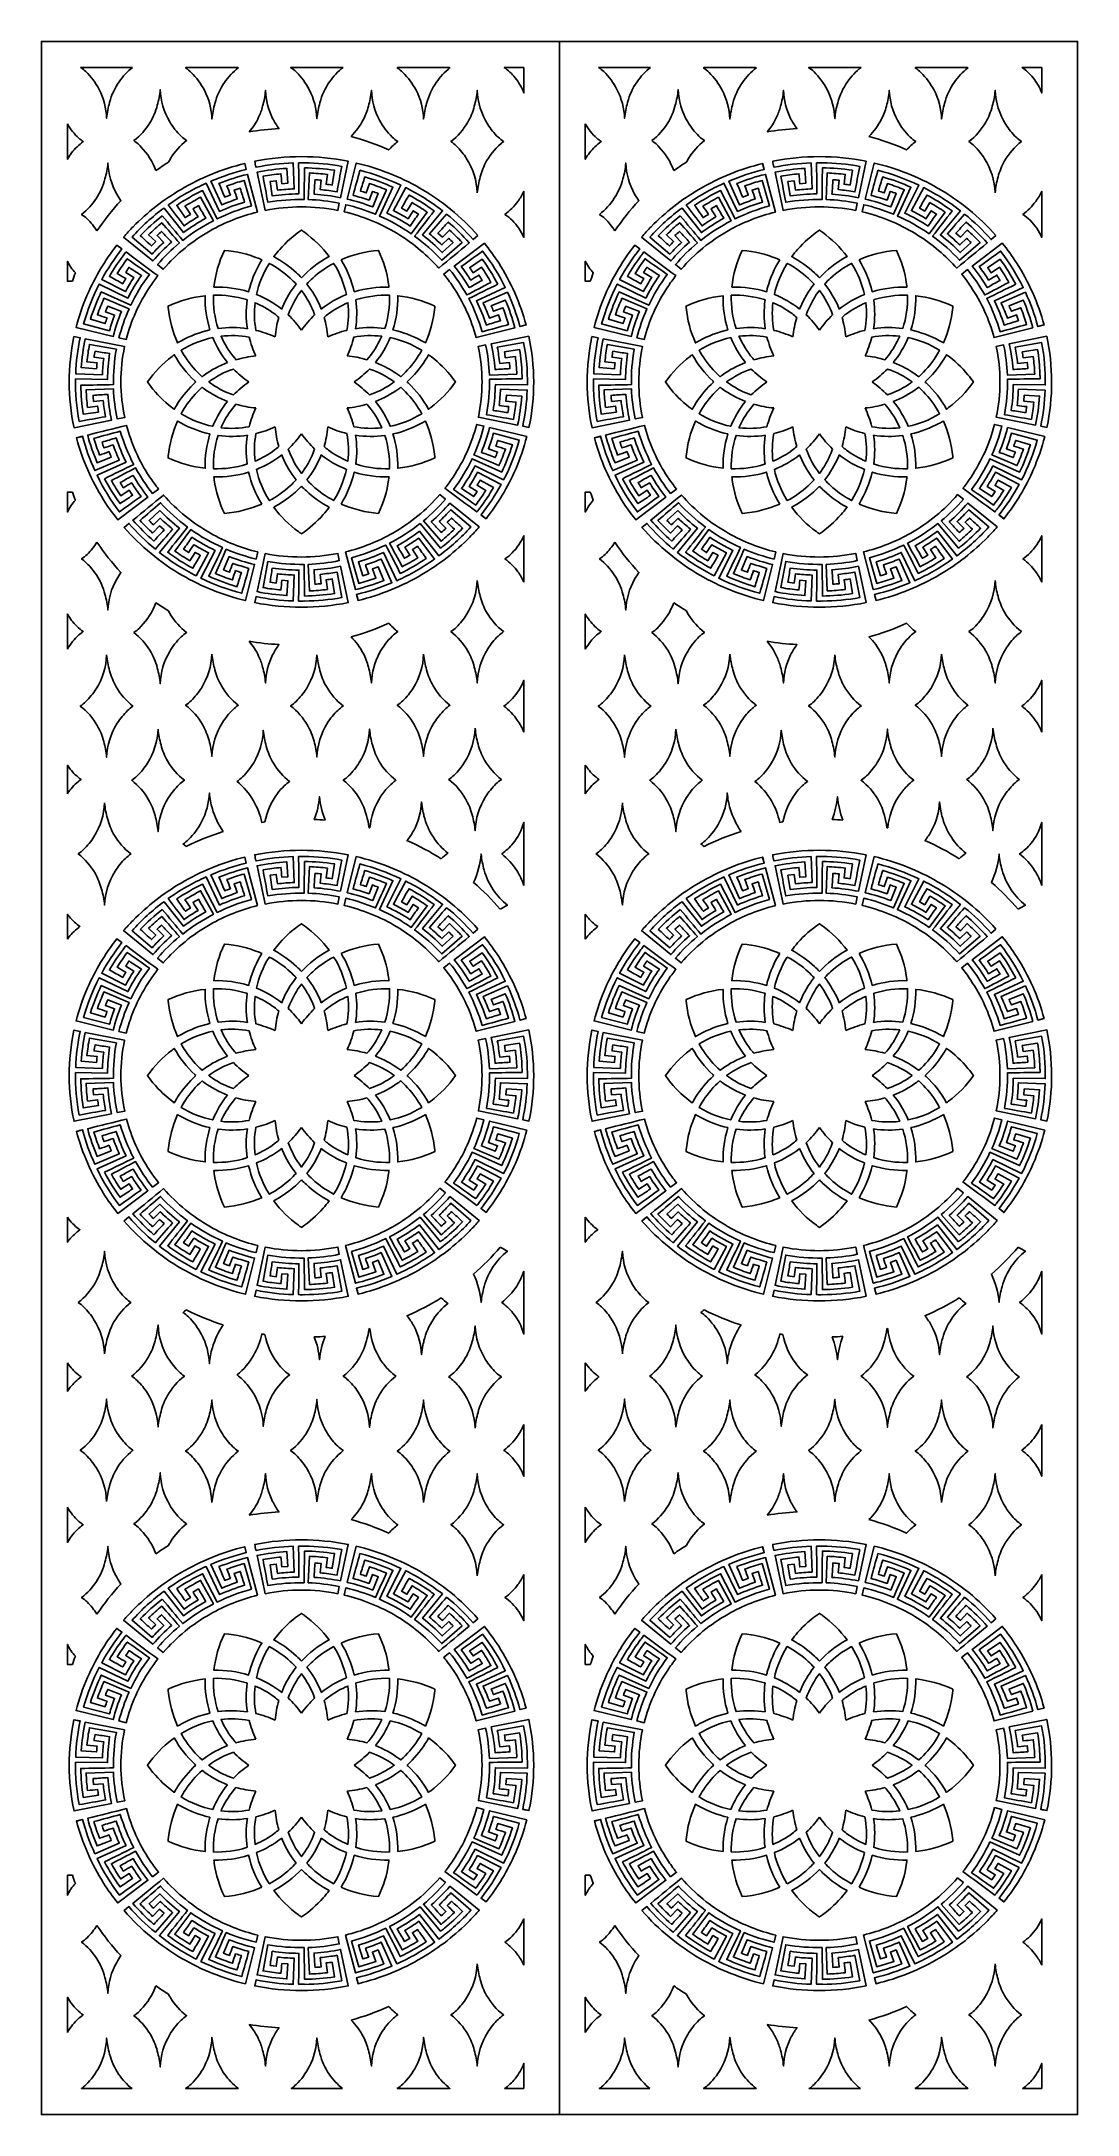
# Model space of a CAD drawing. Header units: millimetres. Extents: x -250 to 750, y -1000 to 1000.
import ezdxf

# ---------------------------------------------------------------- set-up
doc = ezdxf.new("R2010")
doc.units = ezdxf.units.MM
doc.layers.add('Default', color=70, linetype='Continuous')

msp = doc.modelspace()

# ---------------------------------------------------------------- linework, layer by layer
at = {"layer": 'Default'}
msp.add_line((249.8, 1000), (249.8, -1000), dxfattribs=at)
msp.add_lwpolyline([(250, 1000), (-250, 1000), (-250, -1000), (250, -1000), (249.8, -1000), (749.8, -1000), (749.8, 1000), (249.8, 1000)], close=True, dxfattribs=at)
for points in [[(-162, 975, 0.075293), (-175.1, 961.1, 0.088609), (-184.2, 941.2, 0.046195), (-187.1, 925.9, 0.110371), (-194.4, 953.8, 0.07933), (-207.2, 971, 0.033668), (-212.1, 975)], [(-60.8, 975, 0.004961), (-60.1, 974.5, 0.0759), (-73.4, 960.5, 0.089751), (-82.6, 940.3, 0.046195), (-85.5, 925.1, 0.110448), (-92.8, 953, 0.079274), (-105.6, 970.2, 0.036183), (-110.9, 974.5, 0.003402), (-110.2, 975)], [(41.2, 975, 0.075467), (28, 961.1, 0.090086), (18.7, 940.9, 0.046195), (15.8, 925.6, 0.110395), (8.4, 953.5, 0.079303), (-4.3, 970.7, 0.036042), (-9.6, 975)], [(143.5, 975, 0.004961), (144.2, 974.5, 0.0759), (131, 960.5, 0.089751), (121.7, 940.3, 0.046195), (118.8, 925.1, 0.110448), (111.5, 953, 0.079274), (98.7, 970.2, 0.036183), (93.4, 974.5, 0.003402), (94.1, 975)], [(215.5, 975), (215.5, 950.3, 0.078157), (207.1, 965, 0.065348), (196.5, 975)], [(337.8, 975, 0.075293), (324.7, 961.1, 0.088609), (315.6, 941.2, 0.046195), (312.7, 925.9, 0.110371), (305.3, 953.8, 0.07933), (292.6, 971, 0.033668), (287.7, 975)], [(439, 975, 0.004961), (439.7, 974.5, 0.0759), (426.4, 960.5, 0.089751), (417.2, 940.3, 0.046195), (414.3, 925.1, 0.110448), (406.9, 953, 0.079274), (394.2, 970.2, 0.036183), (388.9, 974.5, 0.003402), (389.6, 975)], [(541, 975, 0.075467), (527.8, 961.1, 0.090086), (518.4, 940.9, 0.046195), (515.6, 925.6, 0.110395), (508.2, 953.5, 0.079303), (495.5, 970.7, 0.036042), (490.2, 975)], [(643.3, 975, 0.004961), (644, 974.5, 0.0759), (630.7, 960.5, 0.089751), (621.5, 940.3, 0.046195), (618.6, 925.1, 0.110448), (611.3, 953, 0.079274), (598.5, 970.2, 0.036183), (593.2, 974.5, 0.003402), (593.9, 975)], [(715.3, 975), (715.3, 950.3, 0.078157), (706.8, 965, 0.065348), (696.3, 975)], [(-139.5, 875.5, 0.101272), (-154, 898.4, 0.007988), (-155.5, 900, 0.036186), (-160.8, 904.3, 0.0913), (-145.4, 921.4, 0.074353), (-138.2, 938.4, 0.046196), (-135.4, 953.6, 0.124422), (-126.2, 922.5, 0.065368), (-115.3, 908.6, 0.036186), (-110, 904.3, 0.0913), (-125.4, 887.1, 0.01697), (-127.5, 883.4, 0.016249)], [(-49.5, 912.7, 0.067634), (-40.4, 926.9, 0.045459), (-36.6, 937.5, 0.046196), (-33.8, 952.8, 0.106702), (-26.9, 925.8, 0.04336), (-20.8, 915.9, 0.031831)], [(48.7, 908.4, 0.07888), (60.5, 924.4, 0.056996), (65.5, 937.5, 0.046196), (68.4, 952.8, 0.114461), (76.2, 924, 0.075284), (88.5, 907.7, 0.036173), (93.8, 903.4, 0.046501), (85.1, 895.3, 0.042898)], [(170.5, 854.1, 0.13167), (160.3, 886.9, 0.058193), (150.4, 899.1, 0.03617), (145.1, 903.4, 0.098327), (161.4, 922.1, 0.067353), (167.7, 937.5, 0.046193), (170.5, 952.8, 0.13167), (180.7, 920, 0.058193), (190.6, 907.7, 0.03617), (195.9, 903.4, 0.098327), (179.6, 884.8, 0.067353), (173.4, 869.3, 0.046193)], [(360.2, 875.5, 0.101272), (345.8, 898.4, 0.007988), (344.3, 900, 0.036186), (339, 904.3, 0.0913), (354.4, 921.4, 0.074353), (361.5, 938.4, 0.046196), (364.4, 953.6, 0.124422), (373.6, 922.5, 0.065368), (384.5, 908.6, 0.036186), (389.8, 904.3, 0.0913), (374.4, 887.1, 0.01697), (372.3, 883.4, 0.016249)], [(450.3, 912.7, 0.067634), (459.4, 926.9, 0.045459), (463.2, 937.5, 0.046196), (466, 952.8, 0.106702), (472.9, 925.8, 0.04336), (479, 915.9, 0.031831)], [(548.5, 908.4, 0.07888), (560.3, 924.4, 0.056996), (565.3, 937.5, 0.046196), (568.1, 952.8, 0.114461), (576, 924, 0.075284), (588.3, 907.7, 0.036173), (593.6, 903.4, 0.046501), (584.8, 895.3, 0.042898)], [(670.3, 854.1, 0.13167), (660.1, 886.9, 0.058193), (650.2, 899.1, 0.03617), (644.9, 903.4, 0.098327), (661.2, 922.1, 0.067353), (667.5, 937.5, 0.046193), (670.3, 952.8, 0.13167), (680.5, 920, 0.058193), (690.4, 907.7, 0.03617), (695.7, 903.4, 0.098327), (679.4, 884.8, 0.067353), (673.1, 869.3, 0.046193)], [(-225, 920.4, 0.087251), (-213.8, 906.7, 0.025309), (-209.7, 903.4, 0.069268), (-220.9, 892.6, 0.033205), (-225, 886.4)], [(274.8, 920.4, 0.087251), (286, 906.7, 0.025309), (290.1, 903.4, 0.069268), (278.9, 892.6, 0.033205), (274.8, 886.4)], [(-196.4, 817.2, 0.056067), (-206, 828.9, 0.03618), (-211.3, 833.2, 0.083432), (-196.9, 848.8, 0.082204), (-188.7, 867.4, 0.046195), (-185.9, 882.6, 0.118902), (-177.4, 852.8, 0.028439), (-173.3, 846.3, 0.043251)], [(-53.8, 882.3, 0.013999), (-52.3, 876.6, -0.005941), (-53.8, 882.3, 0.073193), (-115.3, 857.3, 0.065962), (-161.5, 821.3, 0.015293), (-170.7, 811.3), (-142.4, 788.3, -0.03577), (-124.4, 806.4, -0.001948), (-134.1, 816.7, 0.025408), (-138.5, 812.7), (-132, 806.2, 0.020047), (-143.3, 794.8), (-162.6, 811.3, -0.051555), (-131.7, 839.3), (-112.9, 815.6, -0.03533), (-91.4, 829.5, -0.002649), (-98.5, 841.6, 0.019704), (-103.7, 838.6, -0.003616), (-98.9, 830.9, 0.01917), (-112.4, 822.1, 0.001623), (-127.6, 842.3, -0.051017), (-91.1, 863.2), (-78.1, 836, -0.035068), (-54, 845.1, -0.002155), (-58.2, 858.4), (-64, 856.6, -0.002027), (-61, 848.1, 0.019263), (-76.1, 842.3), (-86.4, 865.2, -0.042703), (-52.3, 876.5)], [(38.7, 849.3, 0.034563), (13, 852.7, 0.001841), (14, 866.6, -0.018873), (20, 866.1), (19.1, 857.1, -0.01664), (35.2, 854.9, -0.003545), (39.8, 879.5, 0.042814), (3.9, 882.9), (3.9, 882.9, 0.017585), (-1.9, 882.9, -0.001849), (-1.5, 853, 0.034599), (-27.3, 851), (-29.4, 864.8), (-23.4, 865.6, 0.003034), (-22.3, 856.6, -0.016657), (-6.1, 857.8), (-7.1, 882.8, 0.04283), (-42.9, 878.6, -0.045642), (-44.1, 884.5, -0.098137), (46, 884.4), (38.6, 849.3)], [(171.2, 812.7, 0.08164), (115.1, 858.6, 0.072462), (53.8, 882.7), (45.1, 847.9, -0.035589), (69.7, 840.3, -0.005356), (75, 853.3, 0.019773), (69.3, 855.4), (66.2, 846.9, 0.017639), (50.7, 851.5, 0.00118), (57.3, 875.7, -0.050134), (96.9, 861.3), (83.4, 834.4, -0.035069), (105.8, 821.9, -0.007365), (113.8, 833.4), (108.7, 836.7), (103.8, 829, 0.018007), (89.6, 836.8), (101.5, 859, -0.050769), (137, 836.6), (117.7, 813.3, -0.036434), (136.8, 796.3), (147.2, 805.9, 0.028032), (143, 810.1), (136.4, 803.7, 0.017756), (124.4, 814.3, -0.002621), (141, 833.5, -0.043695), (166.6, 808.8)], [(303.4, 817.2, 0.056067), (293.8, 828.9, 0.03618), (288.5, 833.2, 0.083432), (302.8, 848.8, 0.082204), (311.1, 867.4, 0.046195), (313.9, 882.6, 0.118902), (322.4, 852.8, 0.028439), (326.5, 846.3, 0.043251)], [(445.9, 882.3, 0.013999), (447.5, 876.6, -0.005941), (446, 882.3, 0.073193), (384.5, 857.3, 0.065962), (338.3, 821.3, 0.015293), (329.1, 811.3), (357.4, 788.3, -0.03577), (375.4, 806.4, -0.001948), (365.7, 816.7, 0.025408), (361.3, 812.7), (367.7, 806.2, 0.020047), (356.5, 794.8), (337.2, 811.3, -0.051555), (368.1, 839.3), (386.9, 815.6, -0.03533), (408.4, 829.5, -0.002649), (401.3, 841.6, 0.019704), (396.1, 838.6, -0.003616), (400.9, 830.9, 0.01917), (387.4, 822.1, 0.001623), (372.2, 842.3, -0.051017), (408.6, 863.2), (421.7, 836, -0.035068), (445.8, 845.1, -0.002155), (441.6, 858.4), (435.8, 856.6, -0.002027), (438.8, 848.1, 0.019263), (423.7, 842.3), (413.3, 865.2, -0.042703), (447.5, 876.5)], [(538.5, 849.3, 0.034563), (512.8, 852.7, 0.001841), (513.8, 866.6, -0.018873), (519.8, 866.1), (518.9, 857.1, -0.01664), (535, 854.9, -0.003545), (539.6, 879.5, 0.042814), (503.7, 882.9), (503.7, 882.9, 0.017585), (497.9, 882.9, -0.001849), (498.3, 853, 0.034599), (472.5, 851), (470.3, 864.8), (476.3, 865.6, 0.003034), (477.5, 856.6, -0.016657), (493.7, 857.8), (492.7, 882.8, 0.04283), (456.9, 878.6, -0.045642), (455.7, 884.5, -0.098137), (545.8, 884.4), (538.4, 849.3)], [(671, 812.7, 0.08164), (614.8, 858.6, 0.072462), (553.6, 882.7), (544.9, 847.9, -0.035589), (569.5, 840.3, -0.005356), (574.8, 853.3, 0.019773), (569.1, 855.4), (566, 846.9, 0.017639), (550.5, 851.5, 0.00118), (557.1, 875.7, -0.050134), (596.7, 861.3), (583.1, 834.4, -0.035069), (605.5, 821.9, -0.007365), (613.6, 833.4), (608.5, 836.7), (603.5, 829, 0.018007), (589.4, 836.8), (601.3, 859, -0.050769), (636.8, 836.6), (617.5, 813.3, -0.036434), (636.6, 796.3), (647, 805.9, 0.028032), (642.8, 810.1), (636.2, 803.7, 0.017756), (624.2, 814.3, -0.002621), (640.8, 833.5, -0.043695), (666.4, 808.8)], [(-133.4, 831.8, 0.035127), (-154.6, 812.6, 0.006746), (-143.8, 802.8, -0.017048), (-139.7, 806.9), (-146.7, 813.5, -0.020387), (-133.9, 825.1, -0.001602), (-116.8, 805.6, 0.04246), (-138, 784.7), (-132.5, 780.3, -0.084835), (-87.3, 817.3, -0.069498), (-41.6, 835.4), (-51.1, 871.8, 0.03429), (-78.7, 863.1, 0.001332), (-73.1, 849.8, -0.004531), (-67.6, 851.8, -0.002233), (-71, 860.7, -0.019947), (-54.4, 865.9), (-47.4, 841.3, 0.048666), (-80.4, 828.8), (-94.5, 856.2, 0.034913), (-119.5, 841.9, 0.002652), (-111.1, 830, -0.006862), (-106.2, 833.2, 0.003323), (-111.5, 841.1, -0.018916), (-96.4, 849.7), (-84.1, 827.1, 0.04591), (-113.6, 808.1, -0.001265)], [(3.9, 877.9, -0.00077), (3.4, 847.5, 0.048218), (-31.5, 844.8, -0.000999), (-36.2, 870, -0.02121), (-18.9, 872.3, -0.002004), (-18, 862.8), (-12.1, 863.3), (-13.1, 877.6, 0.034215), (-41.9, 873.8, -0.001245), (-34.1, 837, -0.098482), (36, 837), (37.4, 843.9, 0.041506), (7.5, 847.5), (8.5, 873.1, -0.017389), (25.9, 871.7), (24.7, 862.3, -0.005605), (30.6, 861.5), (32.8, 875.7, 0.034101), (3.9, 878)], [(125.2, 839.2, 0.029044), (104.7, 851.8, 0.004662), (97.5, 839.3), (102.6, 836.4), (107.6, 844.6, -0.020405), (122.2, 835.3), (106.8, 814.5, 0.04885), (76.2, 831.6), (89.2, 859.4, 0.034151), (62, 869.3, 0.005175), (57.8, 855.6, -0.015919), (63.4, 853.9), (66.5, 862.9, -0.022718), (82.8, 856.9, -0.003262), (72.4, 833.3, 0.041842), (43.7, 842.5), (42, 835.7, -0.078151), (93, 814.9, -0.072902), (131.7, 783.1, -0.00366), (133.4, 781.3, -0.000535), (162.8, 805.7, 0.035163), (142.5, 825.8, 0.002991), (132.6, 815), (137, 811.2), (143.7, 818.1, -0.019846), (155.9, 806), (136.2, 788.9, 0.047241), (110.1, 812.1, -0.001549), (129, 836.5, 0.005715)], [(366.4, 831.8, 0.035127), (345.2, 812.6, 0.006746), (356, 802.8, -0.017048), (360, 806.9), (353.1, 813.5, -0.020387), (365.9, 825.1, -0.001602), (383, 805.6, 0.04246), (361.8, 784.7), (367.3, 780.3, -0.084835), (412.5, 817.3, -0.069498), (458.2, 835.4), (448.7, 871.8, 0.03429), (421.1, 863.1, 0.001332), (426.7, 849.8, -0.004531), (432.1, 851.8, -0.002233), (428.7, 860.7, -0.019947), (445.4, 865.9), (452.4, 841.3, 0.048666), (419.4, 828.8), (405.3, 856.2, 0.034913), (380.3, 841.9, 0.002652), (388.7, 830, -0.006862), (393.6, 833.2, 0.003323), (388.3, 841.1, -0.018916), (403.3, 849.7), (415.7, 827.1, 0.04591), (386.2, 808.1, -0.001265)], [(503.6, 877.9, -0.00077), (503.2, 847.5, 0.048218), (468.2, 844.8, -0.000999), (463.5, 870, -0.02121), (480.9, 872.3, -0.002004), (481.8, 862.8), (487.6, 863.3), (486.7, 877.6, 0.034215), (457.9, 873.8, -0.001245), (465.7, 837, -0.098482), (535.7, 837), (537.2, 843.9, 0.041506), (507.3, 847.5), (508.3, 873.1, -0.017389), (525.7, 871.7), (524.5, 862.3, -0.005605), (530.3, 861.5), (532.6, 875.7, 0.034101), (503.6, 878)], [(624.9, 839.2, 0.029044), (604.5, 851.8, 0.004662), (597.3, 839.3), (602.4, 836.4), (607.4, 844.6, -0.020405), (622, 835.3), (606.6, 814.5, 0.04885), (575.9, 831.6), (589, 859.4, 0.034151), (561.8, 869.3, 0.005175), (557.6, 855.6, -0.015919), (563.2, 853.9), (566.3, 862.9, -0.022718), (582.6, 856.9, -0.003262), (572.2, 833.3, 0.041842), (543.5, 842.5), (541.8, 835.7, -0.078151), (592.7, 814.9, -0.072902), (631.5, 783.1, -0.00366), (633.2, 781.3, -0.000535), (662.6, 805.7, 0.035163), (642.2, 825.8, 0.002991), (632.4, 815), (636.7, 811.2), (643.4, 818.1, -0.019846), (655.7, 806), (636, 788.9, 0.047241), (609.9, 812.1, -0.001549), (628.8, 836.5, 0.005715)], [(215.5, 855.6), (215.5, 810.9, 0.094744), (204.2, 827.5, 0.041001), (197.3, 833.2, 0.074956), (209.7, 845.7, 0.050289)], [(715.3, 855.6), (715.3, 810.9, 0.094744), (704, 827.5, 0.041001), (697.1, 833.2, 0.074956), (709.4, 845.7, 0.050289)], [(-177.3, 803.4), (-172.4, 799.8), (-177.3, 803.4, 0.064125), (-205.5, 756.2, 0.03987), (-216.6, 724.2), (-180.7, 715.5, -0.036924), (-172.8, 739.4), (-186.1, 744.6, 0.014397), (-188.3, 739.1), (-179.5, 736, 0.018864), (-184.4, 720.9), (-209.3, 727.5, -0.052818), (-194.2, 765.9), (-166.6, 752.5, -0.036508), (-153.5, 774.2, -0.003388), (-165.4, 782.1, 0.02232), (-168.7, 777.2), (-160.9, 772.3, 0.020089), (-169, 758.7), (-191.8, 770.3, -0.04429), (-172.4, 799.8)], [(0.9, 772, -0.077103), (26.5, 791.9, -0.002729), (27.6, 792.4, 0.075253), (3.8, 815.9, 0.008037), (0.9, 818, 0.063484), (-20.1, 799.4, 0.020637), (-25.8, 792.4, -0.065587), (-3.8, 776.7, -0.016224)], [(217.7, 726.6), (211.7, 725), (217.7, 726.5, 0.076733), (191.2, 786.3, 0.027067), (177.4, 805.4), (148.3, 783.3, -0.0367), (162.8, 762.5, -0.008397), (175.3, 769.5, 0.011523), (172.2, 774.6, -0.005876), (164.2, 769.8, 0.018052), (155.1, 782.8, 0.001755), (175.7, 797.7, -0.052032), (197.6, 762.6), (169.7, 749.7, -0.036503), (179.3, 726.4, -0.001555), (193, 730.6), (191.1, 736.2), (182.3, 733.2, 0.020059), (176.2, 747.8), (199.7, 758.1, -0.044831), (211.7, 725)], [(322.5, 803.4), (327.4, 799.8), (322.5, 803.4, 0.064125), (294.3, 756.2, 0.03987), (283.2, 724.2), (319.1, 715.5, -0.036924), (327, 739.4), (313.7, 744.6, 0.014397), (311.5, 739.1), (320.3, 736, 0.018864), (315.4, 720.9), (290.5, 727.5, -0.052818), (305.6, 765.9), (333.2, 752.5, -0.036508), (346.3, 774.2, -0.003388), (334.4, 782.1, 0.02232), (331.1, 777.2), (338.9, 772.3, 0.020089), (330.8, 758.7), (307.9, 770.3, -0.04429), (327.4, 799.8)], [(500.7, 772, -0.077103), (526.3, 791.9, -0.002729), (527.4, 792.4, 0.075253), (503.6, 815.9, 0.008037), (500.7, 818, 0.063484), (479.7, 799.4, 0.020637), (474, 792.4, -0.065587), (496, 776.7, -0.016224)], [(717.4, 726.6), (711.5, 725), (717.5, 726.5, 0.076733), (691, 786.3, 0.027067), (677.2, 805.4), (648.1, 783.3, -0.0367), (662.6, 762.5, -0.008397), (675, 769.5, 0.011523), (671.9, 774.6, -0.005876), (664, 769.8, 0.018052), (654.8, 782.8, 0.001755), (675.5, 797.7, -0.052032), (697.4, 762.6), (669.5, 749.7, -0.036503), (679.1, 726.4, -0.001555), (692.8, 730.6), (690.9, 736.2), (682.1, 733.2, 0.020059), (676, 747.8), (699.5, 758.1, -0.044831), (711.5, 725)], [(-220.1, 768.7), (-225, 768.7), (-225, 788, 0.06663), (-217.3, 776.7, 0.010042)], [(-171.3, 793.1, 0.029799), (-184.4, 773.4, 0.003634), (-171.5, 766.3, -0.012846), (-168.5, 771.2, -0.005275), (-176.9, 776.1, -0.020153), (-167.2, 790.3, -0.001586), (-145.9, 775.2, 0.05025), (-163.8, 745.5), (-192.3, 758.4, 0.035976), (-202.7, 732.1), (-188.5, 727.9, -0.006529), (-186.7, 733.3, -0.004336), (-196, 736.3, -0.020404), (-189.7, 752.2, -0.001933), (-165.5, 741.9, 0.043796), (-175.2, 714.1), (-168.2, 712.5, -0.084154), (-145.5, 763.2, -0.019859), (-137.6, 774.1, -0.002765), (-168.4, 796.9, 0.005644)], [(-37.3, 789.4, 0.813109), (-37.4, 789.4, 0.071065), (-49, 762.6, 0.010472), (-50.1, 758.5, 0.080798), (-83.6, 763, -0.085499), (-73.4, 798.4, -0.075745), (-40, 790.5, -0.006415), (-37.4, 789.4)], [(-18.2, 741.8, 0.073162), (-42.5, 755.8, -0.085817), (-30.4, 785.5), (-30.2, 785.9, -0.065399), (-9.9, 771.5, -0.02093), (-4.3, 766, 0.06833), (-17.5, 743.7, 0.00535)], [(20, 741.8, -0.07279), (44.3, 755.8, 0.085678), (32.2, 785.6), (32, 785.9, 0.065839), (11.8, 771.7, 0.02172), (6.1, 766, -0.068721), (19.2, 743.8, -0.005839)], [(39.1, 789.4, -0.082364), (75.2, 798.4), (75.2, 798.4, -0.078804), (85, 766, -0.006903), (85.3, 763, 0.081), (51.9, 758.5, 0.081318), (39.1, 789.4)], [(190.3, 765.8, 0.000748), (162.3, 751.9, -0.048424), (175.4, 719.9, 0.002979), (200.8, 727, 0.019783), (195.3, 743.1), (186.1, 739.7, 0.01538), (184, 745), (197.6, 750.5, -0.036083), (206.9, 723.8), (169.5, 714.3, 0.082022), (147, 763.7, 0.021946), (138.2, 775.6), (143.9, 779.9, -0.043155), (160.5, 755.4, 0.002532), (183.7, 767.6, 0.01994), (174.7, 782.2), (166.5, 776.9, 0.02184), (163.2, 781.7), (175.3, 789.9, -0.03606)], [(279.6, 768.7), (274.8, 768.7), (274.8, 788, 0.06663), (282.5, 776.7, 0.010042)], [(328.5, 793.1, 0.029799), (315.4, 773.4, 0.003634), (328.3, 766.3, -0.012846), (331.3, 771.2, -0.005275), (322.9, 776.1, -0.020153), (332.5, 790.3, -0.001586), (353.9, 775.2, 0.05025), (336, 745.5), (307.5, 758.4, 0.035976), (297.1, 732.1), (311.2, 727.9, -0.006529), (313.1, 733.3, -0.004336), (303.8, 736.3, -0.020404), (310.1, 752.2, -0.001933), (334.3, 741.9, 0.043796), (324.6, 714.1), (331.6, 712.5, -0.084154), (354.3, 763.2, -0.019859), (362.2, 774.1, -0.002765), (331.4, 796.9, 0.005644)], [(462.4, 789.4, 0.813109), (462.4, 789.4, 0.071065), (450.7, 762.6, 0.010472), (449.7, 758.5, 0.080798), (416.2, 763, -0.085499), (426.3, 798.4, -0.075745), (459.7, 790.5, -0.006415), (462.4, 789.4)], [(481.6, 741.8, 0.073162), (457.2, 755.8, -0.085817), (469.4, 785.5), (469.6, 785.9, -0.065399), (489.9, 771.5, -0.02093), (495.5, 766, 0.06833), (482.3, 743.7, 0.00535)], [(519.8, 741.8, -0.07279), (544.1, 755.8, 0.085678), (531.9, 785.6), (531.8, 785.9, 0.065839), (511.5, 771.7, 0.02172), (505.8, 766, -0.068721), (519, 743.8, -0.005839)], [(538.9, 789.4, -0.082364), (575, 798.4), (575, 798.4, -0.078804), (584.8, 766, -0.006903), (585.1, 763, 0.081), (551.7, 758.5, 0.081318), (538.9, 789.4)], [(690.1, 765.8, 0.000748), (662.1, 751.9, -0.048424), (675.2, 719.9, 0.002979), (700.6, 727, 0.019783), (695, 743.1), (685.9, 739.7, 0.01538), (683.7, 745), (697.4, 750.5, -0.036083), (706.6, 723.8), (669.3, 714.3, 0.082022), (646.7, 763.7, 0.021946), (638, 775.6), (643.6, 779.9, -0.043155), (660.3, 755.4, 0.002532), (683.5, 767.6, 0.01994), (674.5, 782.2), (666.3, 776.9, 0.02184), (663, 781.7), (675.1, 789.9, -0.03606)], [(-87.4, 721.7, 0.069715), (-115, 711.3, 0.010087), (-118.7, 709.2, -0.081256), (-127.7, 743.3, -0.003389), (-127.8, 744.7, -0.082495), (-92, 754.7, 0.082614)], [(-51.3, 722.9, 0.073764), (-79.5, 723.1, -0.08633), (-84.1, 755.2, -0.08418), (-52.1, 750.9), (-51.5, 750.7, 0.075797)], [(-24.5, 714.9, 0.047468), (-43, 721.3, -0.078548), (-43.9, 747.9, -0.061295), (-25.4, 737.4, -0.01641), (-21, 733.8, 0.047654)], [(0.9, 721.6, -0.048183), (13.6, 736.2, 0.078948), (0.9, 759.8, 0.066695), (-10.5, 739.8, 0.011154), (-11.8, 736.2, -0.049568)], [(26.3, 714.9, -0.047029), (44.7, 721.3, 0.078545), (45.7, 747.9, 0.060846), (27, 737.3, 0.01576), (22.7, 733.8, -0.04899)], [(53.1, 722.9, -0.073251), (81.3, 723.1, 0.086332), (85.9, 755.2, 0.084075), (53.8, 750.9), (53.3, 750.7, -0.075071)], [(129.6, 744.7, 0.082471), (93.8, 754.7, -0.083921), (89.2, 721.7, -0.069873), (116.7, 711.3, -0.010295), (120.5, 709.2, 0.081324), (129.5, 743.2, 0.003463), (129.6, 744.7), (129.6, 744.7)], [(412.4, 721.7, 0.069715), (384.8, 711.3, 0.010087), (381.1, 709.2, -0.081256), (372.1, 743.3, -0.003389), (372, 744.7, -0.082495), (407.7, 754.7, 0.082614)], [(448.5, 722.9, 0.073764), (420.3, 723.1, -0.08633), (415.7, 755.2, -0.08418), (447.7, 750.9), (448.3, 750.7, 0.075797)], [(475.2, 714.9, 0.047468), (456.8, 721.3, -0.078548), (455.9, 747.9, -0.061295), (474.4, 737.4, -0.01641), (478.8, 733.8, 0.047654)], [(500.7, 721.6, -0.048183), (513.4, 736.2, 0.078948), (500.7, 759.8, 0.066695), (489.3, 739.8, 0.011154), (488, 736.2, -0.049568)], [(526.1, 714.9, -0.047029), (544.5, 721.3, 0.078545), (545.5, 747.9, 0.060846), (526.8, 737.3, 0.01576), (522.5, 733.8, -0.04899)], [(552.9, 722.9, -0.073251), (581.1, 723.1, 0.086332), (585.7, 755.2, 0.084075), (553.6, 750.9), (553.1, 750.7, -0.075071)], [(629.4, 744.7, 0.082471), (593.6, 754.7, -0.083921), (589, 721.7, -0.069873), (616.5, 711.3, -0.010295), (620.3, 709.2, 0.081324), (629.3, 743.2, 0.003463), (629.4, 744.7), (629.4, 744.7)], [(-218.6, 715.3, 0.002413), (-212.7, 714.2, -0.009931), (-218.6, 715.3, 0.105354), (-218.5, 627.4), (-182.3, 634.7, -0.037289), (-185.9, 659.5, -0.00199), (-200.2, 658.6, 0.012323), (-199.7, 652.7), (-190.5, 653.6, 0.019038), (-188.1, 638, 0.001062), (-213.5, 633.5, -0.05347), (-217.1, 674.4), (-186.2, 674, -0.037265), (-184.2, 699, -0.00365), (-198.3, 701.1, 0.011995), (-199.2, 695.3, -0.010105), (-189.9, 694.2, 0.019248), (-191.2, 678.5), (-216.9, 679.4, -0.045185), (-212.6, 714.1)], [(-207.7, 713.2, 0.036234), (-211.6, 685.3), (-196.8, 684.3, -0.006888), (-196.3, 690), (-206.1, 690.9, -0.020966), (-203.7, 707.7), (-177.7, 703.1, 0.051513), (-180.5, 668.9, -0.001866), (-212, 668.4, 0.036205), (-209.6, 640.4), (-195, 642.5, -0.006645), (-195.8, 648.2, -0.001834), (-205.5, 647, -0.020978), (-206.9, 663.9), (-180.5, 664.9, 0.044013), (-176.8, 635.8), (-169.7, 637.2, -0.10537), (-169.8, 705.6)], [(-70.4, 690.3, 0.067049), (-92.9, 678.1, 0.006574), (-94.9, 676.6, -0.065064), (-111.1, 695.4, -0.020727), (-115.2, 702.1, -0.085657), (-84.7, 714.3, 0.073567)], [(-43.1, 696.6, -0.049793), (-49.6, 714.7, 0.076555), (-76.7, 715.6, 0.072082), (-63.5, 694.4, 0.005155), (-62.3, 693, -0.046763)], [(44.9, 696.6, -0.048277), (64.1, 693, 0.061653), (76, 710.5, 0.016642), (78.4, 715.6, 0.076483), (51.4, 714.7, -0.048938)], [(72.2, 690.3, -0.066937), (94.7, 678.1, -0.006438), (96.7, 676.6, 0.065198), (112.9, 695.3, 0.020952), (116.9, 702.1, 0.086217), (86.5, 714.3, -0.07429)], [(213.7, 679.3, 0.030006), (211.4, 702.7), (196.8, 700.5, -0.006739), (197.5, 694.8, -0.005042), (207.3, 696, -0.019278), (208.7, 679.1), (182.3, 678.1, 0.043958), (178.6, 707.2), (171.5, 705.8, -0.10537), (171.6, 637.4), (209.5, 629.9, 0.036011), (213.4, 657.8), (198.6, 658.7), (198.1, 653), (207.9, 652.1, -0.023267), (205.5, 635.3, -0.002442), (179.5, 639.9, 0.051527), (182.3, 674.1, -0.001684), (213.8, 674.6, 0.006397)], [(220.4, 627.7, 0.012833), (214.5, 628.9, -0.002497), (220.4, 627.7, 0.105354), (220.3, 715.6), (184.1, 708.3, -0.037164), (187.7, 683.5, -0.001759), (202, 684.4, 0.019492), (201.5, 690.3), (192.2, 689.4, 0.017891), (189.9, 705), (215.3, 709.5, -0.05434), (218.9, 668.6), (188, 669, -0.037064), (185.9, 644, -0.003108), (200.1, 641.9, 0.004122), (201, 647.7, -0.011976), (191.7, 648.8, 0.018105), (192.9, 664.5), (218.7, 663.6, -0.045084), (214.4, 628.9)], [(281.1, 715.3, 0.002413), (287.1, 714.2, -0.009931), (281.2, 715.3, 0.105354), (281.3, 627.4), (317.5, 634.7, -0.037289), (313.9, 659.5, -0.00199), (299.6, 658.6, 0.012323), (300.1, 652.7), (309.3, 653.6, 0.019038), (311.6, 638, 0.001062), (286.3, 633.5, -0.05347), (282.7, 674.4), (313.6, 674, -0.037265), (315.6, 699, -0.00365), (301.4, 701.1, 0.011995), (300.6, 695.3, -0.010105), (309.9, 694.2, 0.019248), (308.6, 678.5), (282.9, 679.4, -0.045185), (287.2, 714.1)], [(292.1, 713.2, 0.036234), (288.2, 685.3), (303, 684.3, -0.006888), (303.5, 690), (293.7, 690.9, -0.020966), (296.1, 707.7), (322.1, 703.1, 0.051513), (319.3, 668.9, -0.001866), (287.8, 668.4, 0.036205), (290.2, 640.4), (304.8, 642.5, -0.006645), (304, 648.2, -0.001834), (294.3, 647, -0.020978), (292.9, 663.9), (319.3, 664.9, 0.044013), (323, 635.8), (330, 637.2, -0.10537), (330, 705.6)], [(429.4, 690.3, 0.067049), (406.9, 678.1, 0.006574), (404.9, 676.6, -0.065064), (388.7, 695.4, -0.020727), (384.6, 702.1, -0.085657), (415.1, 714.3, 0.073567)], [(456.7, 696.6, -0.049793), (450.1, 714.7, 0.076555), (423.1, 715.6, 0.072082), (436.3, 694.4, 0.005155), (437.5, 693, -0.046763)], [(544.7, 696.6, -0.048277), (563.9, 693, 0.061653), (575.8, 710.5, 0.016642), (578.2, 715.6, 0.076483), (551.2, 714.7, -0.048938)], [(572, 690.3, -0.066937), (594.5, 678.1, -0.006438), (596.5, 676.6, 0.065198), (612.7, 695.3, 0.020952), (616.7, 702.1, 0.086217), (586.3, 714.3, -0.07429)], [(713.5, 679.3, 0.030006), (711.2, 702.7), (696.5, 700.5, -0.006739), (697.3, 694.8, -0.005042), (707, 696, -0.019278), (708.5, 679.1), (682.1, 678.1, 0.043958), (678.4, 707.2), (671.3, 705.8, -0.10537), (671.4, 637.4), (709.3, 629.9, 0.036011), (713.1, 657.8), (698.4, 658.7), (697.9, 653), (707.6, 652.1, -0.023267), (705.3, 635.3, -0.002442), (679.3, 639.9, 0.051527), (682.1, 674.1, -0.001684), (713.6, 674.6, 0.006397)], [(720.2, 627.7, 0.012833), (714.3, 628.9, -0.002497), (720.2, 627.7, 0.105354), (720.1, 715.6), (683.9, 708.3, -0.037164), (687.5, 683.5, -0.001759), (701.8, 684.4, 0.019492), (701.3, 690.3), (692, 689.4, 0.017891), (689.7, 705), (715.1, 709.5, -0.05434), (718.6, 668.6), (687.8, 669, -0.037064), (685.7, 644, -0.003108), (699.9, 641.9, 0.004122), (700.7, 647.7, -0.011976), (691.5, 648.8, 0.018105), (692.7, 664.5), (718.5, 663.6, -0.045084), (714.2, 628.9)], [(-101, 671.5, 0.066187), (-118.6, 650.6, 0.015072), (-121.8, 645.2, -0.063894), (-142.4, 664.5, -0.02007), (-147.7, 671.5, -0.078596), (-123.9, 696.2, -0.005889), (-121.8, 697.8, 0.079093), (-102.1, 672.5, 0.003508)], [(-49.9, 671.5, 0.048168), (-64.8, 659, -0.06572), (-85, 669, -0.012896), (-88.6, 671.5, -0.07782), (-64.8, 684, 0.047749)], [(51.7, 671.5, -0.048167), (66.5, 659, 0.065317), (86.9, 669.1, 0.012326), (90.4, 671.5, 0.077636), (66.5, 684, -0.047605)], [(102.8, 671.5, 0.066145), (120.4, 692.5, 0.014973), (123.6, 697.8, -0.063685), (144.3, 678.4, -0.019685), (149.5, 671.5, -0.078433), (125.6, 646.8, -0.005734), (123.6, 645.2, 0.078818), (103.8, 670.6, 0.003234)], [(398.7, 671.5, 0.066187), (381.2, 650.6, 0.015072), (378, 645.2, -0.063894), (357.4, 664.5, -0.02007), (352.1, 671.5, -0.078596), (375.9, 696.2, -0.005889), (378, 697.8, 0.079093), (397.7, 672.5, 0.003508)], [(449.9, 671.5, 0.048168), (435, 659, -0.06572), (414.8, 669, -0.012896), (411.2, 671.5, -0.07782), (435, 684, 0.047749)], [(551.5, 671.5, -0.048167), (566.3, 659, 0.065317), (586.7, 669.1, 0.012326), (590.2, 671.5, 0.077636), (566.3, 684, -0.047605)], [(602.6, 671.5, 0.066145), (620.2, 692.5, 0.014973), (623.4, 697.8, -0.063685), (644, 678.4, -0.019685), (649.3, 671.5, -0.078433), (625.4, 646.8, -0.005734), (623.4, 645.2, 0.078818), (603.6, 670.6, 0.003234)], [(-70.4, 652.7, -0.067049), (-92.9, 664.9, -0.006574), (-94.9, 666.4, 0.065197), (-111.1, 647.7, 0.02095), (-115.2, 640.9, 0.085659), (-84.7, 628.7, -0.074552)], [(72.2, 652.7, 0.066937), (94.7, 664.9, 0.006438), (96.7, 666.4, -0.065064), (112.9, 647.6, -0.020728), (116.9, 640.9, -0.085795), (86.5, 628.7, 0.073655)], [(429.4, 652.7, -0.067049), (406.9, 664.9, -0.006574), (404.9, 666.4, 0.065197), (388.7, 647.7, 0.02095), (384.6, 640.9, 0.085659), (415.1, 628.7, -0.074552)], [(572, 652.7, 0.066937), (594.5, 664.9, 0.006438), (596.5, 666.4, -0.065064), (612.7, 647.6, -0.020728), (616.7, 640.9, -0.085795), (586.3, 628.7, 0.073655)], [(-43.1, 646.4, -0.048265), (-62.3, 650, 0.061656), (-74.2, 632.5, 0.016648), (-76.7, 627.4, 0.077123), (-49.6, 628.3, -0.048027)], [(44.9, 646.4, -0.050314), (51.4, 628.3, 0.077023), (78.4, 627.4, 0.072085), (65.3, 648.6, 0.005158), (64.1, 650, -0.046852)], [(456.7, 646.4, -0.048265), (437.5, 650, 0.061656), (425.6, 632.5, 0.016648), (423.1, 627.4, 0.077123), (450.1, 628.3, -0.048027)], [(544.7, 646.4, -0.050314), (551.2, 628.3, 0.077023), (578.2, 627.4, 0.072085), (565.1, 648.6, 0.005158), (563.9, 650, -0.046852)], [(-189.1, 578.2, 0.000522), (-161, 592, -0.048389), (-173.9, 624, 0.002199), (-199.3, 617.1, 0.020572), (-193.9, 601, 0.007967), (-184.7, 604.3, 0.006429), (-182.6, 599), (-196.3, 593.6, -0.036086), (-205.4, 620.3, 0.000654), (-167.9, 629.6, 0.082026), (-145.7, 580.1, 0.021969), (-137, 568.2), (-142.7, 563.9, -0.043041), (-159.2, 588.5, 0.004383), (-182.5, 576.4, 0.019514), (-173.5, 561.8), (-165.3, 567), (-162.1, 562.2, -0.004988), (-174.2, 554.1, -0.035611)], [(-87.4, 621.3, -0.070053), (-114.9, 631.6, -0.010517), (-118.7, 633.8, 0.081323), (-127.7, 599.8, 0.003462), (-127.8, 598.3, 0.082495), (-92, 588.3, -0.083852)], [(-51.3, 620.1, -0.073253), (-79.5, 619.9, 0.086324), (-84.1, 587.8, 0.084019), (-52, 592.1), (-51.5, 592.3, -0.075069)], [(-24.5, 628.1, -0.047468), (-43, 621.7, 0.07852), (-43.9, 595.1, 0.060996), (-25.3, 605.7, 0.015943), (-21, 609.2, -0.047561)], [(0.9, 621.4, -0.049424), (-11.8, 606.8, 0.07845), (0.9, 583.3, 0.067101), (12.2, 603.1, 0.011709), (13.6, 606.8, -0.048321)], [(26.3, 628.1, 0.047029), (44.7, 621.7, -0.078517), (45.7, 595.1, -0.061032), (27.1, 605.7, -0.016049), (22.7, 609.2, 0.048531)], [(53.1, 620.1, 0.073765), (81.3, 619.9, -0.086303), (85.9, 587.8, -0.084295), (53.9, 592.1), (53.3, 592.3, 0.075071)], [(129.6, 598.3, -0.082471), (93.8, 588.3, 0.082436), (89.2, 621.3, 0.069829), (116.8, 631.7, 0.010221), (120.5, 633.8, -0.080898), (129.5, 599.6, -0.002996), (129.6, 598.3), (129.6, 598.3)], [(173.1, 549.9, 0.029533), (186.2, 569.6), (173.3, 576.7, -0.007764), (170.3, 571.8), (178.7, 566.9, -0.024997), (169, 552.7, -0.000785), (147.7, 567.8, 0.050285), (165.5, 597.5), (194.1, 584.6, 0.035912), (204.5, 610.9), (190.3, 615.1, -0.006778), (188.5, 609.7, 0.004933), (197.8, 606.7, -0.018557), (191.5, 590.8, 0.002384), (167.3, 601.1, 0.043803), (177, 628.9), (170, 630.6, -0.084154), (147.2, 579.8, -0.019858), (139.4, 568.9, -0.000466), (170.2, 546.2, 0.006347)], [(179.1, 539.6), (174.3, 543.1), (174.2, 543.1), (179.1, 539.6, 0.064125), (207.3, 586.8, 0.039869), (218.3, 618.9), (182.5, 627.5, -0.036656), (174.5, 603.6, -0.001529), (187.9, 598.5, 0.010842), (190.1, 603.9), (181.3, 607, 0.020843), (186.2, 622.1), (211.1, 615.5, -0.053197), (196, 577.1), (168.4, 590.5, -0.037168), (155.3, 568.8), (167.2, 560.9), (170.5, 565.8), (162.7, 570.7, 0.018694), (170.8, 584.4), (193.6, 572.7, -0.044168), (174.2, 543.2)], [(310.7, 578.2, 0.000522), (338.8, 592, -0.048389), (325.9, 624, 0.002199), (300.5, 617.1, 0.020572), (305.9, 601, 0.007967), (315.1, 604.3, 0.006429), (317.2, 599), (303.5, 593.6, -0.036086), (294.4, 620.3, 0.000654), (331.9, 629.6, 0.082026), (354.1, 580.1, 0.021969), (362.8, 568.2), (357.1, 563.9, -0.043041), (340.6, 588.5, 0.004383), (317.3, 576.4, 0.019514), (326.3, 561.8), (334.5, 567), (337.7, 562.2, -0.004988), (325.6, 554.1, -0.035611)], [(412.4, 621.3, -0.070053), (384.9, 631.6, -0.010517), (381.1, 633.8, 0.081323), (372.1, 599.8, 0.003462), (372, 598.3, 0.082495), (407.7, 588.3, -0.083852)], [(448.5, 620.1, -0.073253), (420.3, 619.9, 0.086324), (415.7, 587.8, 0.084019), (447.8, 592.1), (448.3, 592.3, -0.075069)], [(475.2, 628.1, -0.047468), (456.8, 621.7, 0.07852), (455.9, 595.1, 0.060996), (474.5, 605.7, 0.015943), (478.8, 609.2, -0.047561)], [(500.7, 621.4, -0.049424), (488, 606.8, 0.07845), (500.7, 583.3, 0.067101), (512, 603.1, 0.011709), (513.4, 606.8, -0.048321)], [(526.1, 628.1, 0.047029), (544.5, 621.7, -0.078517), (545.5, 595.1, -0.061032), (526.9, 605.7, -0.016049), (522.5, 609.2, 0.048531)], [(552.9, 620.1, 0.073765), (581.1, 619.9, -0.086303), (585.7, 587.8, -0.084295), (553.7, 592.1), (553.1, 592.3, 0.075071)], [(629.4, 598.3, -0.082471), (593.6, 588.3, 0.082436), (589, 621.3, 0.069829), (616.5, 631.7, 0.010221), (620.3, 633.8, -0.080898), (629.3, 599.6, -0.002996), (629.4, 598.3), (629.4, 598.3)], [(672.9, 549.9, 0.029533), (686, 569.6), (673.1, 576.7, -0.007764), (670.1, 571.8), (678.5, 566.9, -0.024997), (668.8, 552.7, -0.000785), (647.5, 567.8, 0.050285), (665.3, 597.5), (693.9, 584.6, 0.035912), (704.3, 610.9), (690.1, 615.1, -0.006778), (688.3, 609.7, 0.004933), (697.6, 606.7, -0.018557), (691.3, 590.8, 0.002384), (667.1, 601.1, 0.043803), (676.8, 628.9), (669.7, 630.6, -0.084154), (647, 579.8, -0.019858), (639.2, 568.9, -0.000466), (670, 546.2, 0.006347)], [(678.9, 539.6), (674.1, 543.1), (674, 543.1), (678.8, 539.6, 0.064125), (707.1, 586.8, 0.039869), (718.1, 618.9), (682.2, 627.5, -0.036656), (674.3, 603.6, -0.001529), (687.6, 598.5, 0.010842), (689.8, 603.9), (681.1, 607, 0.020843), (686, 622.1), (710.9, 615.5, -0.053197), (695.8, 577.1), (668.2, 590.5, -0.037168), (655.1, 568.8), (667, 560.9), (670.3, 565.8), (662.5, 570.7, 0.018694), (670.6, 584.4), (693.4, 572.7, -0.044168), (674, 543.2)], [(-216.2, 617.6), (-210.3, 619.1, -0.003216), (-216.2, 617.6, 0.076822), (-190, 557.7, 0.026965), (-176.4, 538.6), (-147.2, 560.5, -0.036686), (-161.6, 581.4, -0.000764), (-174, 574.4, 0.015376), (-171, 569.4, -0.011573), (-163, 574.1, 0.017196), (-153.9, 561.1, 0.003231), (-174.7, 546.2, -0.052265), (-196.3, 581.5), (-168.4, 594.2, -0.036996), (-177.8, 617.6, -0.001709), (-191.5, 613.4, 0.009552), (-189.7, 607.9, -0.008006), (-180.9, 610.8, 0.018), (-174.9, 596.2), (-198.4, 586, -0.045041), (-210.3, 619.1)], [(-18.2, 601.2, -0.072729), (-42.5, 587.2, 0.085885), (-30.4, 557.5), (-30.2, 557.1, 0.065829), (-10, 571.3, 0.02166), (-4.3, 577.1, -0.068536), (-17.4, 599.3, -0.005593)], [(20, 601.2, 0.073434), (44.3, 587.2, -0.085886), (32.2, 557.5), (32, 557.1, -0.065261), (11.6, 571.5, -0.020742), (6.1, 577.1, 0.06851), (19.2, 599.3, 0.00559)], [(283.6, 617.6), (289.5, 619.1, -0.003216), (283.6, 617.6, 0.076822), (309.8, 557.7, 0.026965), (323.4, 538.6), (352.6, 560.5, -0.036686), (338.2, 581.4, -0.000764), (325.8, 574.4, 0.015376), (328.8, 569.4, -0.011573), (336.8, 574.1, 0.017196), (345.9, 561.1, 0.003231), (325.1, 546.2, -0.052265), (303.5, 581.5), (331.4, 594.2, -0.036996), (322, 617.6, -0.001709), (308.2, 613.4, 0.009552), (310.1, 607.9, -0.008006), (318.9, 610.8, 0.018), (324.9, 596.2), (301.3, 586, -0.045041), (289.5, 619.1)], [(481.6, 601.2, -0.072729), (457.2, 587.2, 0.085885), (469.4, 557.5), (469.6, 557.1, 0.065829), (489.8, 571.3, 0.02166), (495.5, 577.1, -0.068536), (482.3, 599.3, -0.005593)], [(519.8, 601.2, 0.073434), (544.1, 587.2, -0.085886), (532, 557.5), (531.8, 557.1, -0.065261), (511.4, 571.5, -0.020742), (505.8, 577.1, 0.06851), (519, 599.3, 0.00559)], [(-37.4, 553.7, -0.081876), (-73.4, 544.7), (-73.4, 544.7, -0.078819), (-83.2, 577, -0.00692), (-83.6, 580, 0.080952), (-50.1, 584.5, 0.081316), (-37.4, 553.7)], [(39.1, 553.7, 0.081876), (75.2, 544.7), (75.2, 544.7, 0.078812), (85, 577, 0.006912), (85.3, 580, -0.080997), (51.9, 584.5, -0.081319), (39.1, 553.7)], [(462.4, 553.7, -0.081876), (426.4, 544.7), (426.3, 544.7, -0.078819), (416.6, 577, -0.00692), (416.2, 580, 0.080952), (449.7, 584.5, 0.081316), (462.4, 553.7)], [(538.9, 553.7, 0.081876), (575, 544.7), (575, 544.7, 0.078812), (584.8, 577, 0.006912), (585.1, 580, -0.080997), (551.7, 584.5, -0.081319), (538.9, 553.7)], [(-220.1, 565.3), (-225, 565.3), (-225, 546, -0.06663), (-217.3, 557.4, -0.010042)], [(-41.2, 507.5), (-42.9, 500.7, -0.041281), (-71.6, 510.1, 0.000781), (-82.1, 486.6, 0.018283), (-65.8, 480.5, 0.000866), (-62.7, 489.5, 0.006783), (-57.1, 487.7, -0.003084), (-61.4, 474, -0.034358), (-88.5, 484.1, 0.001252), (-75.3, 511.8, -0.048648), (-105.9, 529.1), (-121.4, 508.4, 0.018987), (-106.8, 499), (-101.7, 507.1, 0.009439), (-96.7, 504.3, -0.00215), (-104, 491.8, -0.034735), (-128.2, 507.2, 0.00216), (-109.1, 531.5, -0.047304), (-135.1, 554.9, 0.002528), (-154.9, 537.9, 0.019505), (-142.7, 525.7), (-136, 532.6), (-131.7, 528.7, -0.004315), (-141.6, 518, -0.03525), (-161.8, 538.2, 0.000435), (-132.2, 562.4, 0.084724), (-86.9, 525.6, 0.069643)], [(0.9, 571, -0.077268), (-24.7, 551.2, -0.002868), (-25.8, 550.6, 0.07515), (-2, 527.1, 0.007879), (0.9, 525, 0.063568), (21.9, 543.5, 0.020812), (27.6, 550.6, -0.06546), (5.6, 566.4, -0.01607)], [(138.9, 514.2, 0.029894), (156.4, 530.4, 0.007935), (145.6, 540.2, -0.019231), (141.5, 536.2, -0.003745), (148.5, 529.5, -0.020775), (135.7, 517.9), (118.6, 537.4, 0.042982), (139.8, 558.3), (134.3, 562.8, -0.084833), (89.1, 525.7, -0.0695), (43.4, 507.6), (52.9, 471.2, 0.034248), (80.4, 479.9), (74.9, 493.2), (69.4, 491.2), (72.8, 482.3, -0.019646), (56.2, 477.1), (49.2, 501.8, 0.048631), (82.2, 514.2, -0.001924), (96.3, 486.8, 0.034686), (121.3, 501.2, 0.005138), (112.9, 513, -0.020443), (108, 509.8), (113.3, 501.9, -0.018454), (98.2, 493.3, -0.003426), (85.9, 515.9, 0.045879), (115.4, 534.9), (135.2, 511.2, 0.005122)], [(279.6, 565.3), (274.8, 565.3), (274.8, 546, -0.06663), (282.5, 557.4, -0.010042)], [(458.6, 507.5), (456.9, 500.7, -0.041281), (428.2, 510.1, 0.000781), (417.7, 486.6, 0.018283), (434, 480.5, 0.000866), (437.1, 489.5, 0.006783), (442.7, 487.7, -0.003084), (438.4, 474, -0.034358), (411.3, 484.1, 0.001252), (424.5, 511.8, -0.048648), (393.9, 529.1), (378.4, 508.4, 0.018987), (393, 499), (398, 507.1, 0.009439), (403.1, 504.3, -0.00215), (395.8, 491.8, -0.034735), (371.6, 507.2, 0.00216), (390.7, 531.5, -0.047304), (364.7, 554.9, 0.002528), (344.9, 537.9, 0.019505), (357.1, 525.7), (363.8, 532.6), (368.1, 528.7, -0.004315), (358.2, 518, -0.03525), (338, 538.2, 0.000435), (367.6, 562.4, 0.084724), (412.8, 525.6, 0.069643)], [(500.7, 571, -0.077268), (475.1, 551.2, -0.002868), (474, 550.6, 0.07515), (497.8, 527.1, 0.007879), (500.7, 525, 0.063568), (521.6, 543.5, 0.020812), (527.4, 550.6, -0.06546), (505.3, 566.4, -0.01607)], [(638.7, 514.2, 0.029894), (656.2, 530.4, 0.007935), (645.4, 540.2, -0.019231), (641.3, 536.2, -0.003745), (648.3, 529.5, -0.020775), (635.5, 517.9), (618.3, 537.4, 0.042982), (639.6, 558.3), (634.1, 562.8, -0.084833), (588.9, 525.7, -0.0695), (543.2, 507.6), (552.6, 471.2, 0.034248), (580.2, 479.9), (574.7, 493.2), (569.2, 491.2), (572.6, 482.3, -0.019646), (556, 477.1), (548.9, 501.8, 0.048631), (582, 514.2, -0.001924), (596.1, 486.8, 0.034686), (621.1, 501.2, 0.005138), (612.7, 513, -0.020443), (607.8, 509.8), (613.1, 501.9, -0.018454), (598, 493.3, -0.003426), (585.7, 515.9, 0.045879), (615.1, 534.9), (635, 511.2, 0.005122)], [(-170.3, 531.2), (-165.6, 535.1), (-170.3, 531.2, 0.081607), (-114.4, 485.1, 0.072515), (-53.2, 460.6), (-44.3, 495.4, -0.035211), (-68.9, 503), (-74.3, 490.1, 0.005902), (-68.6, 488, -0.003134), (-65.4, 496.5, 0.018048), (-49.9, 491.7, 0.000514), (-56.7, 467.6, -0.05034), (-96.2, 482.2), (-82.5, 509, -0.03597), (-104.8, 521.7, -0.005389), (-112.9, 510.2), (-107.9, 506.9, -0.003106), (-102.9, 514.5, 0.016692), (-88.8, 506.7), (-100.8, 484.5, -0.050828), (-136.2, 507.1), (-116.8, 530.4, -0.035969), (-135.7, 547.4), (-146.2, 537.9, 0.02302), (-142, 533.7, -0.009242), (-135.4, 540, 0.017573), (-123.4, 529.4, 0.00135), (-140.1, 510.3, -0.043413), (-165.6, 535.1)], [(55.6, 460.7, -0.011324), (54.1, 466.5), (55.6, 460.7, 0.073194), (117.1, 485.7, 0.065962), (163.3, 521.8, 0.015291), (172.5, 531.7), (144.1, 554.7, -0.036032), (126.2, 536.6, -0.002062), (135.8, 526.3, 0.024967), (140.3, 530.3), (133.8, 536.8, 0.020193), (145, 548.2), (164.4, 531.7, -0.051194), (133.5, 503.7), (114.7, 527.4, -0.035531), (93.2, 513.5, -0.007686), (100.3, 501.4, 0.010284), (105.5, 504.4), (100.7, 512.1, 0.017239), (114.1, 520.9), (129.4, 500.7, -0.05131), (92.9, 479.8), (79.9, 507, -0.035313), (55.8, 497.9), (60, 484.6), (65.8, 486.4, -0.005519), (62.7, 495, 0.01815), (77.9, 500.7, 0.003849), (88.2, 477.8, -0.042666), (54.1, 466.5)], [(329.5, 531.2), (334.2, 535.1), (329.5, 531.2, 0.081607), (385.4, 485.1, 0.072515), (446.6, 460.6), (455.5, 495.4, -0.035211), (430.9, 503), (425.5, 490.1, 0.005902), (431.2, 488, -0.003134), (434.4, 496.5, 0.018048), (449.9, 491.7, 0.000514), (443.1, 467.6, -0.05034), (403.5, 482.2), (417.3, 509, -0.03597), (395, 521.7, -0.005389), (386.9, 510.2), (391.9, 506.9, -0.003106), (396.9, 514.5, 0.016692), (411, 506.7), (399, 484.5, -0.050828), (363.6, 507.1), (383, 530.4, -0.035969), (364, 547.4), (353.6, 537.9, 0.02302), (357.8, 533.7, -0.009242), (364.4, 540, 0.017573), (376.3, 529.4, 0.00135), (359.7, 510.3, -0.043413), (334.2, 535.1)], [(555.4, 460.7, -0.011324), (553.9, 466.5), (555.4, 460.7, 0.073194), (616.9, 485.7, 0.065962), (663.1, 521.8, 0.015291), (672.2, 531.7), (643.9, 554.7, -0.036032), (626, 536.6, -0.002062), (635.6, 526.3, 0.024967), (640.1, 530.3), (633.6, 536.8, 0.020193), (644.8, 548.2), (664.2, 531.7, -0.051194), (633.3, 503.7), (614.5, 527.4, -0.035531), (593, 513.5, -0.007686), (600.1, 501.4, 0.010284), (605.3, 504.4), (600.4, 512.1, 0.017239), (613.9, 520.9), (629.1, 500.7, -0.05131), (592.7, 479.8), (579.7, 507, -0.035313), (555.6, 497.9), (559.8, 484.6), (565.5, 486.4, -0.005519), (562.5, 495, 0.01815), (577.7, 500.7, 0.003849), (588, 477.8, -0.042666), (553.9, 466.5)], [(215.5, 478.4), (215.5, 523.2, -0.094744), (204.2, 506.6, -0.041001), (197.3, 500.8, -0.074956), (209.7, 488.4, -0.050289)], [(715.3, 478.4), (715.3, 523.2, -0.094744), (704, 506.6, -0.041001), (697.1, 500.8, -0.074956), (709.4, 488.4, -0.050289)], [(-196.4, 516.9, -0.056067), (-206, 505.1, -0.03618), (-211.3, 500.8, -0.083432), (-196.9, 485.3, -0.082204), (-188.7, 466.7, -0.046195), (-185.9, 451.4, -0.118902), (-177.4, 481.3, -0.028439), (-173.3, 487.7, -0.043251)], [(3.9, 465.1), (3.4, 495.5, -0.047872), (-31.5, 498.3), (-36.2, 473.1, 0.020965), (-18.9, 470.8, 0.002734), (-18, 480.2), (-12.1, 479.7), (-13.1, 465.4, -0.034026), (-41.9, 469.2, 0.001038), (-34.1, 506, 0.098482), (36, 506.1), (37.4, 499.1, -0.04124), (7.5, 495.5), (8.5, 469.9, 0.019469), (25.9, 471.3, -0.001691), (24.7, 480.7, 0.005961), (30.6, 481.5), (32.8, 467.3, -0.034194), (3.9, 465)], [(303.4, 516.9, -0.056067), (293.8, 505.1, -0.03618), (288.5, 500.8, -0.083432), (302.8, 485.3, -0.082204), (311.1, 466.7, -0.046195), (313.9, 451.4, -0.118902), (322.4, 481.3, -0.028439), (326.5, 487.7, -0.043251)], [(503.6, 465.1), (503.2, 495.5, -0.047872), (468.2, 498.3), (463.5, 473.1, 0.020965), (480.9, 470.8, 0.002734), (481.8, 480.2), (487.6, 479.7), (486.7, 465.4, -0.034026), (457.9, 469.2, 0.001038), (465.7, 506, 0.098482), (535.7, 506.1), (537.2, 499.1, -0.04124), (507.3, 495.5), (508.3, 469.9, 0.019469), (525.7, 471.3, -0.001691), (524.5, 480.7, 0.005961), (530.3, 481.5), (532.6, 467.3, -0.034194), (503.6, 465)], [(38.6, 493.7), (46, 458.6, -0.09814), (-44.1, 458.6), (-42.9, 464.4, 0.042536), (-7.1, 460.2), (-6.1, 485.2, -0.015813), (-22.3, 486.4, 0.002903), (-23.4, 477.4), (-29.4, 478.2, 0.001977), (-27.3, 492, 0.035446), (-1.5, 490, -0.002099), (-1.9, 460.1, 0.019334), (3.9, 460.2), (3.9, 460.1, 0.042777), (39.8, 463.5), (35.2, 488.1, -0.017006), (19.1, 485.9), (20, 476.9, -0.019611), (14, 476.4, 0.001822), (13, 490.3, 0.035413), (38.7, 493.7)], [(538.4, 493.7), (545.8, 458.6, -0.09814), (455.7, 458.6), (456.9, 464.4, 0.042536), (492.7, 460.2), (493.7, 485.2, -0.015813), (477.5, 486.4, 0.002903), (476.3, 477.4), (470.3, 478.2, 0.001977), (472.5, 492, 0.035446), (498.3, 490, -0.002099), (497.9, 460.1, 0.019334), (503.7, 460.2), (503.7, 460.1, 0.042777), (539.6, 463.5), (535, 488.1, -0.017006), (518.9, 485.9), (519.8, 476.9, -0.019611), (513.8, 476.4, 0.001822), (512.8, 490.3, 0.035413), (538.5, 493.7)], [(170.5, 480, -0.13167), (160.3, 447.2, -0.058193), (150.4, 434.9, -0.03617), (145.1, 430.6, -0.098327), (161.4, 411.9, -0.067353), (167.7, 396.5, -0.046193), (170.5, 381.2, -0.13167), (180.7, 414, -0.058193), (190.6, 426.3, -0.03617), (195.9, 430.6, -0.098327), (179.6, 449.3, -0.067353), (173.4, 464.7, -0.046193)], [(670.3, 480, -0.13167), (660.1, 447.2, -0.058193), (650.2, 434.9, -0.03617), (644.9, 430.6, -0.098327), (661.2, 411.9, -0.067353), (667.5, 396.5, -0.046193), (670.3, 381.2, -0.13167), (680.5, 414, -0.058193), (690.4, 426.3, -0.03617), (695.7, 430.6, -0.098327), (679.4, 449.3, -0.067353), (673.1, 464.7, -0.046193)], [(-225, 413.6, -0.087251), (-213.8, 427.4, -0.025309), (-209.7, 430.6, -0.069268), (-220.9, 441.5, -0.033205), (-225, 447.6)], [(-139.5, 458.5, -0.101272), (-154, 435.6, -0.007988), (-155.5, 434.1, -0.036186), (-160.8, 429.8, -0.0913), (-145.4, 412.6, -0.074353), (-138.2, 395.7, -0.046196), (-135.4, 380.4, -0.124422), (-126.2, 411.6, -0.065368), (-115.3, 425.5, -0.036186), (-110, 429.8, -0.0913), (-125.4, 447, -0.01697), (-127.5, 450.7, -0.016249)], [(274.8, 413.6, -0.087251), (286, 427.4, -0.025309), (290.1, 430.6, -0.069268), (278.9, 441.5, -0.033205), (274.8, 447.6)], [(360.2, 458.5, -0.101272), (345.8, 435.6, -0.007988), (344.3, 434.1, -0.036186), (339, 429.8, -0.0913), (354.4, 412.6, -0.074353), (361.5, 395.7, -0.046196), (364.4, 380.4, -0.124422), (373.6, 411.6, -0.065368), (384.5, 425.5, -0.036186), (389.8, 429.8, -0.0913), (374.4, 447, -0.01697), (372.3, 450.7, -0.016249)], [(-49.5, 421.3, -0.067634), (-40.4, 407.1, -0.045459), (-36.6, 396.5, -0.046196), (-33.8, 381.2, -0.106702), (-26.9, 408.2, -0.04336), (-20.8, 418.2, -0.031831)], [(48.7, 425.6, -0.07888), (60.5, 409.7, -0.056996), (65.5, 396.5, -0.046196), (68.4, 381.2, -0.114461), (76.2, 410.1, -0.075284), (88.5, 426.3, -0.036173), (93.8, 430.6, -0.046501), (85.1, 438.8, -0.042898)], [(450.3, 421.3, -0.067634), (459.4, 407.1, -0.045459), (463.2, 396.5, -0.046196), (466, 381.2, -0.106702), (472.9, 408.2, -0.04336), (479, 418.2, -0.031831)], [(548.5, 425.6, -0.07888), (560.3, 409.7, -0.056996), (565.3, 396.5, -0.046196), (568.1, 381.2, -0.114461), (576, 410.1, -0.075284), (588.3, 426.3, -0.036173), (593.6, 430.6, -0.046501), (584.8, 438.8, -0.042898)], [(-187.1, 408.1, -0.13167), (-197.3, 375.3, -0.058193), (-207.2, 363.1, -0.03617), (-212.5, 358.8, -0.098327), (-196.2, 340.1, -0.067353), (-189.9, 324.7, -0.046193), (-187.1, 309.4, -0.13167), (-176.9, 342.2, -0.058193), (-166.9, 354.5, -0.03617), (-161.7, 358.8, -0.098327), (-177.9, 377.4, -0.067353), (-184.2, 392.9, -0.046193)], [(-85.5, 409, -0.13167), (-95.7, 376.2, -0.058193), (-105.6, 363.9, -0.03617), (-110.9, 359.6, -0.098327), (-94.6, 340.9, -0.067353), (-88.3, 325.5, -0.046193), (-85.5, 310.2, -0.13167), (-75.3, 343, -0.058193), (-65.3, 355.3, -0.03617), (-60.1, 359.6, -0.098327), (-76.3, 378.3, -0.067353), (-82.6, 393.7, -0.046193)], [(15.8, 408.4, -0.13167), (5.6, 375.6, -0.058193), (-4.3, 363.3, -0.03617), (-9.6, 359, -0.098327), (6.7, 340.4, -0.067353), (13, 324.9, -0.046193), (15.8, 309.6, -0.13167), (26, 342.5, -0.058193), (35.9, 354.7, -0.03617), (41.2, 359, -0.098327), (24.9, 377.7, -0.067353), (18.7, 393.1, -0.046193)], [(118.8, 409, -0.13167), (108.7, 376.2, -0.058193), (98.7, 363.9, -0.03617), (93.4, 359.6, -0.098327), (109.7, 340.9, -0.067353), (116, 325.5, -0.046193), (118.8, 310.2, -0.13167), (129, 343, -0.058193), (139, 355.3, -0.03617), (144.2, 359.6, -0.098327), (128, 378.3, -0.067353), (121.7, 393.7, -0.046193)], [(312.7, 408.1, -0.13167), (302.5, 375.3, -0.058193), (292.6, 363.1, -0.03617), (287.3, 358.8, -0.098327), (303.6, 340.1, -0.067353), (309.9, 324.7, -0.046193), (312.7, 309.4, -0.13167), (322.9, 342.2, -0.058193), (332.8, 354.5, -0.03617), (338.1, 358.8, -0.098327), (321.8, 377.4, -0.067353), (315.6, 392.9, -0.046193)], [(414.3, 409, -0.13167), (404.1, 376.2, -0.058193), (394.2, 363.9, -0.03617), (388.9, 359.6, -0.098327), (405.2, 340.9, -0.067353), (411.5, 325.5, -0.046193), (414.3, 310.2, -0.13167), (424.5, 343, -0.058193), (434.4, 355.3, -0.03617), (439.7, 359.6, -0.098327), (423.4, 378.3, -0.067353), (417.2, 393.7, -0.046193)], [(515.6, 408.4, -0.13167), (505.4, 375.6, -0.058193), (495.5, 363.3, -0.03617), (490.2, 359, -0.098327), (506.5, 340.4, -0.067353), (512.8, 324.9, -0.046193), (515.6, 309.6, -0.13167), (525.8, 342.5, -0.058193), (535.7, 354.7, -0.03617), (541, 359, -0.098327), (524.7, 377.7, -0.067353), (518.4, 393.1, -0.046193)], [(618.6, 409, -0.13167), (608.4, 376.2, -0.058193), (598.5, 363.9, -0.03617), (593.2, 359.6, -0.098327), (609.5, 340.9, -0.067353), (615.8, 325.5, -0.046193), (618.6, 310.2, -0.13167), (628.8, 343, -0.058193), (638.8, 355.3, -0.03617), (644, 359.6, -0.098327), (627.8, 378.3, -0.067353), (621.5, 393.7, -0.046193)], [(215.5, 333.8), (215.5, 383.8, -0.095715), (204.5, 366.1, -0.049888), (196.2, 358.8, -0.078311), (209.2, 345.3, -0.056149)], [(715.3, 333.8), (715.3, 383.8, -0.095715), (704.3, 366.1, -0.049888), (695.9, 358.8, -0.078311), (709, 345.3, -0.056149)], [(-137.5, 336.6, -0.13167), (-147.7, 303.8, -0.058193), (-157.6, 291.5, -0.03617), (-162.9, 287.2, -0.098327), (-146.6, 268.5, -0.067353), (-140.3, 253.1, -0.046193), (-137.5, 237.8, -0.13167), (-127.3, 270.6, -0.058193), (-117.3, 282.9, -0.03617), (-112.1, 287.2, -0.098327), (-128.3, 305.9, -0.067353), (-134.6, 321.3, -0.046193)], [(-34.3, 247, -0.118206), (-22.3, 274.4, -0.037492), (-15.8, 281.8, -0.036124), (-10.5, 286.1, -0.093178), (-26.1, 303.6, -0.072449), (-33.1, 320.2, -0.046195), (-35.9, 335.5, -0.124955), (-45.2, 304.2, -0.064873), (-56, 290.4, -0.036124), (-61.3, 286.1, -0.088868), (-45.3, 267.3, -0.081724), (-37.4, 246.6, -0.003065)], [(66.9, 241.3, -0.12549), (77.6, 271.9, -0.046784), (85.5, 281.7, -0.04634), (92, 287.2, -0.09654), (75.9, 305.5, -0.069127), (69.4, 321.3, -0.046185), (66.6, 336.6, -0.129347), (56.7, 304.3, -0.06049), (46.4, 291.5, -0.036119), (41.2, 287.2, -0.09654), (57.2, 268.9, -0.069127), (63.7, 253.1, -0.035119), (66.1, 241.5)], [(168.5, 337.4, -0.13167), (158.3, 304.6, -0.058193), (148.3, 292.3, -0.03617), (143.1, 288, -0.098327), (159.3, 269.3, -0.067353), (165.6, 253.9, -0.046193), (168.5, 238.6, -0.13167), (178.6, 271.4, -0.058193), (188.6, 283.7, -0.03617), (193.9, 288, -0.098327), (177.6, 306.7, -0.067353), (171.3, 322.1, -0.046193)], [(362.3, 336.6, -0.13167), (352.1, 303.8, -0.058193), (342.2, 291.5, -0.03617), (336.9, 287.2, -0.098327), (353.2, 268.5, -0.067353), (359.5, 253.1, -0.046193), (362.3, 237.8, -0.13167), (372.5, 270.6, -0.058193), (382.4, 282.9, -0.03617), (387.7, 287.2, -0.098327), (371.4, 305.9, -0.067353), (365.2, 321.3, -0.046193)], [(465.5, 247, -0.118206), (477.5, 274.4, -0.037492), (484, 281.8, -0.036124), (489.3, 286.1, -0.093178), (473.6, 303.6, -0.072449), (466.7, 320.2, -0.046195), (463.9, 335.5, -0.124955), (454.6, 304.2, -0.064873), (443.7, 290.4, -0.036124), (438.5, 286.1, -0.088868), (454.4, 267.3, -0.081724), (462.4, 246.6, -0.003065)], [(566.7, 241.3, -0.12549), (577.4, 271.9, -0.046784), (585.3, 281.7, -0.04634), (591.7, 287.2, -0.09654), (575.7, 305.5, -0.069127), (569.2, 321.3, -0.046185), (566.3, 336.6, -0.129347), (556.5, 304.3, -0.06049), (546.2, 291.5, -0.036119), (540.9, 287.2, -0.09654), (557, 268.9, -0.069127), (563.5, 253.1, -0.035119), (565.9, 241.5)], [(668.2, 337.4, -0.13167), (658, 304.6, -0.058193), (648.1, 292.3, -0.03617), (642.8, 288, -0.098327), (659.1, 269.3, -0.067353), (665.4, 253.9, -0.046193), (668.2, 238.6, -0.13167), (678.4, 271.4, -0.058193), (688.4, 283.7, -0.03617), (693.6, 288, -0.098327), (677.4, 306.7, -0.067353), (671.1, 322.1, -0.046193)], [(-225, 274.3, -0.07813), (-214.3, 286.1, -0.015117), (-211.8, 288, -0.065676), (-222.2, 297.9, -0.022), (-225, 301.7)], [(274.8, 274.3, -0.07813), (285.5, 286.1, -0.015117), (288, 288, -0.065676), (277.6, 297.9, -0.022), (274.8, 301.7)], [(-189.1, 265.6, -0.13167), (-199.3, 232.8, -0.058193), (-209.3, 220.5, -0.03617), (-214.5, 216.2, -0.098327), (-198.3, 197.5, -0.067353), (-192, 182.1, -0.046193), (-189.1, 166.8, -0.13167), (-178.9, 199.6, -0.058193), (-169, 211.9, -0.03617), (-163.7, 216.2, -0.098327), (-180, 234.8, -0.067353), (-186.3, 250.3, -0.046193)], [(-74.7, 237.8, -0.079359), (-85.1, 259.8, -0.051204), (-88, 275.1, -0.111278), (-95.5, 247, -0.078427), (-108.1, 230, -0.036127), (-113.4, 225.7, -0.019283), (-110.3, 223.4, -0.038225)], [(23.7, 248.8, -0.072366), (18.3, 271.4, -0.0699), (13.3, 249.4, -0.010221)], [(135.8, 211.6, -0.043765), (142.2, 217, -0.077604), (128.2, 232.2, -0.087097), (119.1, 253, -0.009958), (118.1, 257.3, -0.027135), (116.8, 266.4, -0.112816), (109.2, 238.8, -0.045019), (102.7, 229, -0.037538)], [(310.6, 265.6, -0.13167), (300.4, 232.8, -0.058193), (290.5, 220.5, -0.03617), (285.2, 216.2, -0.098327), (301.5, 197.5, -0.067353), (307.8, 182.1, -0.046193), (310.6, 166.8, -0.13167), (320.8, 199.6, -0.058193), (330.8, 211.9, -0.03617), (336, 216.2, -0.098327), (319.8, 234.8, -0.067353), (313.5, 250.3, -0.046193)], [(425.1, 237.8, -0.079359), (414.6, 259.8, -0.051204), (411.8, 275.1, -0.111278), (404.3, 247, -0.078427), (391.7, 230, -0.036127), (386.4, 225.7, -0.019283), (389.4, 223.4, -0.038225)], [(523.4, 248.8, -0.072366), (518.1, 271.4, -0.0699), (513.1, 249.4, -0.010221)], [(635.6, 211.6, -0.043765), (642, 217, -0.077604), (628, 232.2, -0.087097), (618.9, 253, -0.009958), (617.9, 257.3, -0.027135), (616.6, 266.4, -0.112816), (609, 238.8, -0.045019), (602.5, 229, -0.037538)], [(215.5, 185.8), (215.5, 246.6, -0.106176), (205, 226.3, -0.067115), (194.1, 216.2, -0.082752), (208.6, 200.2, -0.062735)], [(715.3, 185.8), (715.3, 246.6, -0.106176), (704.8, 226.3, -0.067115), (693.9, 216.2, -0.082752), (708.4, 200.2, -0.062735)], [(-53.8, 213.1, 0.013999), (-52.3, 207.4, -0.005941), (-53.8, 213.1, 0.073193), (-115.3, 188.1, 0.065962), (-161.5, 152.1, 0.015293), (-170.7, 142.2), (-142.4, 119.1, -0.03577), (-124.4, 137.2, -0.001948), (-134.1, 147.5, 0.025408), (-138.5, 143.5), (-132, 137, 0.020047), (-143.3, 125.6), (-162.6, 142.1, -0.051555), (-131.7, 170.1), (-112.9, 146.4, -0.03533), (-91.4, 160.3, -0.002649), (-98.5, 172.4, 0.019704), (-103.7, 169.4, -0.003616), (-98.9, 161.7, 0.01917), (-112.4, 152.9, 0.001623), (-127.6, 173.1, -0.051017), (-91.1, 194), (-78.1, 166.9, -0.035068), (-54, 175.9, -0.002155), (-58.2, 189.2), (-64, 187.4, -0.002027), (-61, 178.9, 0.019263), (-76.1, 173.1), (-86.4, 196, -0.042703), (-52.3, 207.4)], [(-133.4, 162.6, 0.035127), (-154.6, 143.4, 0.006746), (-143.8, 133.6, -0.017048), (-139.7, 137.7), (-146.7, 144.4, -0.020387), (-133.9, 155.9, -0.001602), (-116.8, 136.4, 0.04246), (-138, 115.6), (-132.5, 111.1, -0.084835), (-87.3, 148.1, -0.069498), (-41.6, 166.3), (-51.1, 202.6, 0.03429), (-78.7, 193.9, 0.001332), (-73.1, 180.6, -0.004531), (-67.6, 182.6, -0.002233), (-71, 191.5, -0.019947), (-54.4, 196.8), (-47.4, 172.1, 0.048666), (-80.4, 159.7), (-94.5, 187, 0.034913), (-119.5, 172.7, 0.002652), (-111.1, 160.8, -0.006862), (-106.2, 164, 0.003323), (-111.5, 172, -0.018916), (-96.4, 180.6), (-84.1, 157.9, 0.04591), (-113.6, 138.9, -0.001265)], [(38.7, 180.1, 0.034563), (13, 183.5, 0.001841), (14, 197.4, -0.018873), (20, 196.9), (19.1, 187.9, -0.01664), (35.2, 185.7, -0.003545), (39.8, 210.3, 0.042814), (3.9, 213.7), (3.9, 213.7, 0.017585), (-1.9, 213.7, -0.001849), (-1.5, 183.8, 0.034599), (-27.3, 181.8), (-29.4, 195.6), (-23.4, 196.4, 0.003034), (-22.3, 187.4, -0.016657), (-6.1, 188.6), (-7.1, 213.6, 0.04283), (-42.9, 209.4, -0.045642), (-44.1, 215.3, -0.098137), (46, 215.2), (38.6, 180.1)], [(3.9, 208.8, -0.00077), (3.4, 178.3, 0.048218), (-31.5, 175.6, -0.000999), (-36.2, 200.8, -0.02121), (-18.9, 203.1, -0.002004), (-18, 193.6), (-12.1, 194.1), (-13.1, 208.4, 0.034215), (-41.9, 204.7, -0.001245), (-34.1, 167.8, -0.098482), (36, 167.8), (37.4, 174.7, 0.041506), (7.5, 178.3), (8.5, 203.9, -0.017389), (25.9, 202.5), (24.7, 193.1, -0.005605), (30.6, 192.3), (32.8, 206.5, 0.034101), (3.9, 208.8)], [(125.2, 170, 0.029044), (104.7, 182.6, 0.004662), (97.5, 170.1), (102.6, 167.2), (107.6, 175.4, -0.020405), (122.2, 166.1), (106.8, 145.3, 0.04885), (76.2, 162.5), (89.2, 190.3, 0.034151), (62, 200.2, 0.005175), (57.8, 186.4, -0.015919), (63.4, 184.7), (66.5, 193.7, -0.022718), (82.8, 187.7, -0.003262), (72.4, 164.1, 0.041842), (43.7, 173.4), (42, 166.5, -0.078151), (93, 145.8, -0.072902), (131.7, 114, -0.00366), (133.4, 112.1, -0.000535), (162.8, 136.5, 0.035163), (142.5, 156.6, 0.002991), (132.6, 145.9), (137, 142), (143.7, 148.9, -0.019846), (155.9, 136.8), (136.2, 119.7, 0.047241), (110.1, 142.9, -0.001549), (129, 167.3, 0.005715)], [(171.2, 143.6, 0.08164), (115.1, 189.4, 0.072462), (53.8, 213.6), (45.1, 178.7, -0.035589), (69.7, 171.2, -0.005356), (75, 184.1, 0.019773), (69.3, 186.2), (66.2, 177.7, 0.017639), (50.7, 182.4, 0.00118), (57.3, 206.5, -0.050134), (96.9, 192.1), (83.4, 165.2, -0.035069), (105.8, 152.7, -0.007365), (113.8, 164.3), (108.7, 167.5), (103.8, 159.8, 0.018007), (89.6, 167.7), (101.5, 189.9, -0.050769), (137, 167.5), (117.7, 144.1, -0.036434), (136.8, 127.1), (147.2, 136.7, 0.028032), (143, 140.9), (136.4, 134.5, 0.017756), (124.4, 145.1, -0.002621), (141, 164.3, -0.043695), (166.6, 139.7)], [(192.7, 162.8, -0.009479), (199.7, 166.7, -0.077386), (186, 181.5, -0.082721), (177.2, 200.6, -0.047285), (174.3, 216.1, -0.090176), (166.9, 188.7, -0.037721)], [(445.9, 213.1, 0.013999), (447.5, 207.4, -0.005941), (446, 213.1, 0.073193), (384.5, 188.1, 0.065962), (338.3, 152.1, 0.015293), (329.1, 142.2), (357.4, 119.1, -0.03577), (375.4, 137.2, -0.001948), (365.7, 147.5, 0.025408), (361.3, 143.5), (367.7, 137, 0.020047), (356.5, 125.6), (337.2, 142.1, -0.051555), (368.1, 170.1), (386.9, 146.4, -0.03533), (408.4, 160.3, -0.002649), (401.3, 172.4, 0.019704), (396.1, 169.4, -0.003616), (400.9, 161.7, 0.01917), (387.4, 152.9, 0.001623), (372.2, 173.1, -0.051017), (408.6, 194), (421.7, 166.9, -0.035068), (445.8, 175.9, -0.002155), (441.6, 189.2), (435.8, 187.4, -0.002027), (438.8, 178.9, 0.019263), (423.7, 173.1), (413.3, 196, -0.042703), (447.5, 207.4)], [(366.4, 162.6, 0.035127), (345.2, 143.4, 0.006746), (356, 133.6, -0.017048), (360, 137.7), (353.1, 144.4, -0.020387), (365.9, 155.9, -0.001602), (383, 136.4, 0.04246), (361.8, 115.6), (367.3, 111.1, -0.084835), (412.5, 148.1, -0.069498), (458.2, 166.3), (448.7, 202.6, 0.03429), (421.1, 193.9, 0.001332), (426.7, 180.6, -0.004531), (432.1, 182.6, -0.002233), (428.7, 191.5, -0.019947), (445.4, 196.8), (452.4, 172.1, 0.048666), (419.4, 159.7), (405.3, 187, 0.034913), (380.3, 172.7, 0.002652), (388.7, 160.8, -0.006862), (393.6, 164, 0.003323), (388.3, 172, -0.018916), (403.3, 180.6), (415.7, 157.9, 0.04591), (386.2, 138.9, -0.001265)], [(538.5, 180.1, 0.034563), (512.8, 183.5, 0.001841), (513.8, 197.4, -0.018873), (519.8, 196.9), (518.9, 187.9, -0.01664), (535, 185.7, -0.003545), (539.6, 210.3, 0.042814), (503.7, 213.7), (503.7, 213.7, 0.017585), (497.9, 213.7, -0.001849), (498.3, 183.8, 0.034599), (472.5, 181.8), (470.3, 195.6), (476.3, 196.4, 0.003034), (477.5, 187.4, -0.016657), (493.7, 188.6), (492.7, 213.6, 0.04283), (456.9, 209.4, -0.045642), (455.7, 215.3, -0.098137), (545.8, 215.2), (538.4, 180.1)], [(503.6, 208.8, -0.00077), (503.2, 178.3, 0.048218), (468.2, 175.6, -0.000999), (463.5, 200.8, -0.02121), (480.9, 203.1, -0.002004), (481.8, 193.6), (487.6, 194.1), (486.7, 208.4, 0.034215), (457.9, 204.7, -0.001245), (465.7, 167.8, -0.098482), (535.7, 167.8), (537.2, 174.7, 0.041506), (507.3, 178.3), (508.3, 203.9, -0.017389), (525.7, 202.5), (524.5, 193.1, -0.005605), (530.3, 192.3), (532.6, 206.5, 0.034101), (503.6, 208.8)], [(624.9, 170, 0.029044), (604.5, 182.6, 0.004662), (597.3, 170.1), (602.4, 167.2), (607.4, 175.4, -0.020405), (622, 166.1), (606.6, 145.3, 0.04885), (575.9, 162.5), (589, 190.3, 0.034151), (561.8, 200.2, 0.005175), (557.6, 186.4, -0.015919), (563.2, 184.7), (566.3, 193.7, -0.022718), (582.6, 187.7, -0.003262), (572.2, 164.1, 0.041842), (543.5, 173.4), (541.8, 166.5, -0.078151), (592.7, 145.8, -0.072902), (631.5, 114, -0.00366), (633.2, 112.1, -0.000535), (662.6, 136.5, 0.035163), (642.2, 156.6, 0.002991), (632.4, 145.9), (636.7, 142), (643.4, 148.9, -0.019846), (655.7, 136.8), (636, 119.7, 0.047241), (609.9, 142.9, -0.001549), (628.8, 167.3, 0.005715)], [(671, 143.6, 0.08164), (614.8, 189.4, 0.072462), (553.6, 213.6), (544.9, 178.7, -0.035589), (569.5, 171.2, -0.005356), (574.8, 184.1, 0.019773), (569.1, 186.2), (566, 177.7, 0.017639), (550.5, 182.4, 0.00118), (557.1, 206.5, -0.050134), (596.7, 192.1), (583.1, 165.2, -0.035069), (605.5, 152.7, -0.007365), (613.6, 164.3), (608.5, 167.5), (603.5, 159.8, 0.018007), (589.4, 167.7), (601.3, 189.9, -0.050769), (636.8, 167.5), (617.5, 144.1, -0.036434), (636.6, 127.1), (647, 136.7, 0.028032), (642.8, 140.9), (636.2, 134.5, 0.017756), (624.2, 145.1, -0.002621), (640.8, 164.3, -0.043695), (666.4, 139.7)], [(692.5, 162.8, -0.009479), (699.5, 166.7, -0.077386), (685.8, 181.5, -0.082721), (677, 200.6, -0.047285), (674.1, 216.1, -0.090176), (666.7, 188.7, -0.037721)], [(-225, 134, -0.078531), (-214, 145.2, -0.006397), (-212.9, 146, -0.06432), (-223, 155.5, -0.014984), (-225, 158)], [(0.9, 102.8, -0.077103), (26.5, 122.7, -0.002729), (27.6, 123.2, 0.075253), (3.8, 146.7, 0.008037), (0.9, 148.8, 0.063484), (-20.1, 130.3, 0.020637), (-25.8, 123.2, -0.065587), (-3.8, 107.5, -0.016224)], [(274.8, 134, -0.078531), (285.8, 145.2, -0.006397), (286.8, 146, -0.06432), (276.7, 155.5, -0.014984), (274.8, 158)], [(500.7, 102.8, -0.077103), (526.3, 122.7, -0.002729), (527.4, 123.2, 0.075253), (503.6, 146.7, 0.008037), (500.7, 148.8, 0.063484), (479.7, 130.3, 0.020637), (474, 123.2, -0.065587), (496, 107.5, -0.016224)], [(-177.3, 134.2), (-172.4, 130.6), (-177.3, 134.2, 0.064125), (-205.5, 87, 0.03987), (-216.6, 55), (-180.7, 46.3, -0.036924), (-172.8, 70.2), (-186.1, 75.4, 0.014397), (-188.3, 69.9), (-179.5, 66.8, 0.018864), (-184.4, 51.8), (-209.3, 58.4, -0.052818), (-194.2, 96.7), (-166.6, 83.4, -0.036508), (-153.5, 105, -0.003388), (-165.4, 112.9, 0.02232), (-168.7, 108), (-160.9, 103.1, 0.020089), (-169, 89.5), (-191.8, 101.1, -0.04429), (-172.4, 130.6)], [(-171.3, 123.9, 0.029799), (-184.4, 104.2, 0.003634), (-171.5, 97.1, -0.012846), (-168.5, 102, -0.005275), (-176.9, 106.9, -0.020153), (-167.2, 121.1, -0.001586), (-145.9, 106, 0.05025), (-163.8, 76.4), (-192.3, 89.2, 0.035976), (-202.7, 62.9), (-188.5, 58.7, -0.006529), (-186.7, 64.1, -0.004336), (-196, 67.2, -0.020404), (-189.7, 83, -0.001933), (-165.5, 72.8, 0.043796), (-175.2, 45), (-168.2, 43.3, -0.084154), (-145.5, 94.1, -0.019859), (-137.6, 104.9, -0.002765), (-168.4, 127.7, 0.005644)], [(-37.3, 120.2, 0.813109), (-37.4, 120.2, 0.071065), (-49, 93.5, 0.010472), (-50.1, 89.3, 0.080798), (-83.6, 93.9, -0.085499), (-73.4, 129.2, -0.075745), (-40, 121.3, -0.006415), (-37.4, 120.2)], [(39.1, 120.2, -0.082364), (75.2, 129.2), (75.2, 129.2, -0.078804), (85, 96.8, -0.006903), (85.3, 93.9, 0.081), (51.9, 89.3, 0.081318), (39.1, 120.2)], [(190.3, 96.6, 0.000748), (162.3, 82.7, -0.048424), (175.4, 50.7, 0.002979), (200.8, 57.8, 0.019783), (195.3, 73.9), (186.1, 70.5, 0.01538), (184, 75.8), (197.6, 81.3, -0.036083), (206.9, 54.6), (169.5, 45.1, 0.082022), (147, 94.5, 0.021946), (138.2, 106.4), (143.9, 110.7, -0.043155), (160.5, 86.2, 0.002532), (183.7, 98.4, 0.01994), (174.7, 113), (166.5, 107.8, 0.02184), (163.2, 112.5), (175.3, 120.7, -0.03606)], [(217.7, 57.4), (211.7, 55.9), (217.7, 57.4, 0.076733), (191.2, 117.1, 0.027067), (177.4, 136.2), (148.3, 114.1, -0.0367), (162.8, 93.3, -0.008397), (175.3, 100.3, 0.011523), (172.2, 105.4, -0.005876), (164.2, 100.6, 0.018052), (155.1, 113.6, 0.001755), (175.7, 128.6, -0.052032), (197.6, 93.4), (169.7, 80.5, -0.036503), (179.3, 57.2, -0.001555), (193, 61.4), (191.1, 67), (182.3, 64, 0.020059), (176.2, 78.6), (199.7, 88.9, -0.044831), (211.7, 55.9)], [(322.5, 134.2), (327.4, 130.6), (322.5, 134.2, 0.064125), (294.3, 87, 0.03987), (283.2, 55), (319.1, 46.3, -0.036924), (327, 70.2), (313.7, 75.4, 0.014397), (311.5, 69.9), (320.3, 66.8, 0.018864), (315.4, 51.8), (290.5, 58.4, -0.052818), (305.6, 96.7), (333.2, 83.4, -0.036508), (346.3, 105, -0.003388), (334.4, 112.9, 0.02232), (331.1, 108), (338.9, 103.1, 0.020089), (330.8, 89.5), (307.9, 101.1, -0.04429), (327.4, 130.6)], [(328.5, 123.9, 0.029799), (315.4, 104.2, 0.003634), (328.3, 97.1, -0.012846), (331.3, 102, -0.005275), (322.9, 106.9, -0.020153), (332.5, 121.1, -0.001586), (353.9, 106, 0.05025), (336, 76.4), (307.5, 89.2, 0.035976), (297.1, 62.9), (311.2, 58.7, -0.006529), (313.1, 64.1, -0.004336), (303.8, 67.2, -0.020404), (310.1, 83, -0.001933), (334.3, 72.8, 0.043796), (324.6, 45), (331.6, 43.3, -0.084154), (354.3, 94.1, -0.019859), (362.2, 104.9, -0.002765), (331.4, 127.7, 0.005644)], [(462.4, 120.2, 0.813109), (462.4, 120.2, 0.071065), (450.7, 93.5, 0.010472), (449.7, 89.3, 0.080798), (416.2, 93.9, -0.085499), (426.3, 129.2, -0.075745), (459.7, 121.3, -0.006415), (462.4, 120.2)], [(538.9, 120.2, -0.082364), (575, 129.2), (575, 129.2, -0.078804), (584.8, 96.8, -0.006903), (585.1, 93.9, 0.081), (551.7, 89.3, 0.081318), (538.9, 120.2)], [(690.1, 96.6, 0.000748), (662.1, 82.7, -0.048424), (675.2, 50.7, 0.002979), (700.6, 57.8, 0.019783), (695, 73.9), (685.9, 70.5, 0.01538), (683.7, 75.8), (697.4, 81.3, -0.036083), (706.6, 54.6), (669.3, 45.1, 0.082022), (646.7, 94.5, 0.021946), (638, 106.4), (643.6, 110.7, -0.043155), (660.3, 86.2, 0.002532), (683.5, 98.4, 0.01994), (674.5, 113), (666.3, 107.8, 0.02184), (663, 112.5), (675.1, 120.7, -0.03606)], [(717.4, 57.4), (711.5, 55.9), (717.5, 57.4, 0.076733), (691, 117.1, 0.027067), (677.2, 136.2), (648.1, 114.1, -0.0367), (662.6, 93.3, -0.008397), (675, 100.3, 0.011523), (671.9, 105.4, -0.005876), (664, 100.6, 0.018052), (654.8, 113.6, 0.001755), (675.5, 128.6, -0.052032), (697.4, 93.4), (669.5, 80.5, -0.036503), (679.1, 57.2, -0.001555), (692.8, 61.4), (690.9, 67), (682.1, 64, 0.020059), (676, 78.6), (699.5, 88.9, -0.044831), (711.5, 55.9)], [(-18.2, 72.6, 0.073162), (-42.5, 86.7, -0.085817), (-30.4, 116.4), (-30.2, 116.7, -0.065399), (-9.9, 102.4, -0.02093), (-4.3, 96.8, 0.06833), (-17.5, 74.5, 0.00535)], [(20, 72.6, -0.07279), (44.3, 86.7, 0.085678), (32.2, 116.4), (32, 116.7, 0.065839), (11.8, 102.5, 0.02172), (6.1, 96.8, -0.068721), (19.2, 74.6, -0.005839)], [(481.6, 72.6, 0.073162), (457.2, 86.7, -0.085817), (469.4, 116.4), (469.6, 116.7, -0.065399), (489.9, 102.4, -0.02093), (495.5, 96.8, 0.06833), (482.3, 74.5, 0.00535)], [(519.8, 72.6, -0.07279), (544.1, 86.7, 0.085678), (531.9, 116.4), (531.8, 116.7, 0.065839), (511.5, 102.5, 0.02172), (505.8, 96.8, -0.068721), (519, 74.6, -0.005839)], [(-87.4, 52.6, 0.069715), (-115, 42.1, 0.010087), (-118.7, 40, -0.081256), (-127.7, 74.1, -0.003389), (-127.8, 75.6, -0.082495), (-92, 85.5, 0.082614)], [(-51.3, 53.7, 0.073764), (-79.5, 53.9, -0.08633), (-84.1, 86.1, -0.08418), (-52.1, 81.7), (-51.5, 81.6, 0.075797)], [(0.9, 52.4, -0.048183), (13.6, 67.1, 0.078948), (0.9, 90.6, 0.066695), (-10.5, 70.6, 0.011154), (-11.8, 67.1, -0.049568)], [(53.1, 53.7, -0.073251), (81.3, 53.9, 0.086332), (85.9, 86.1, 0.084075), (53.8, 81.7), (53.3, 81.6, -0.075071)], [(129.6, 75.6, 0.082471), (93.8, 85.5, -0.083921), (89.2, 52.6, -0.069873), (116.7, 42.1, -0.010295), (120.5, 40, 0.081324), (129.5, 74.1, 0.003463), (129.6, 75.6), (129.6, 75.6)], [(412.4, 52.6, 0.069715), (384.8, 42.1, 0.010087), (381.1, 40, -0.081256), (372.1, 74.1, -0.003389), (372, 75.6, -0.082495), (407.7, 85.5, 0.082614)], [(448.5, 53.7, 0.073764), (420.3, 53.9, -0.08633), (415.7, 86.1, -0.08418), (447.7, 81.7), (448.3, 81.6, 0.075797)], [(500.7, 52.4, -0.048183), (513.4, 67.1, 0.078948), (500.7, 90.6, 0.066695), (489.3, 70.6, 0.011154), (488, 67.1, -0.049568)], [(552.9, 53.7, -0.073251), (581.1, 53.9, 0.086332), (585.7, 86.1, 0.084075), (553.6, 81.7), (553.1, 81.6, -0.075071)], [(629.4, 75.6, 0.082471), (593.6, 85.5, -0.083921), (589, 52.6, -0.069873), (616.5, 42.1, -0.010295), (620.3, 40, 0.081324), (629.3, 74.1, 0.003463), (629.4, 75.6), (629.4, 75.6)], [(-24.5, 45.7, 0.047468), (-43, 52.1, -0.078548), (-43.9, 78.7, -0.061295), (-25.4, 68.2, -0.01641), (-21, 64.7, 0.047654)], [(26.3, 45.7, -0.047029), (44.7, 52.1, 0.078545), (45.7, 78.7, 0.060846), (27, 68.1, 0.01576), (22.7, 64.7, -0.04899)], [(475.2, 45.7, 0.047468), (456.8, 52.1, -0.078548), (455.9, 78.7, -0.061295), (474.4, 68.2, -0.01641), (478.8, 64.7, 0.047654)], [(526.1, 45.7, -0.047029), (544.5, 52.1, 0.078545), (545.5, 78.7, 0.060846), (526.8, 68.1, 0.01576), (522.5, 64.7, -0.04899)], [(-218.6, 46.1, 0.002413), (-212.7, 45, -0.009931), (-218.6, 46.2, 0.105354), (-218.5, -41.8), (-182.3, -34.5, -0.037289), (-185.9, -9.6, -0.00199), (-200.2, -10.6, 0.012323), (-199.7, -16.4), (-190.5, -15.6, 0.019038), (-188.1, -31.2, 0.001062), (-213.5, -35.7, -0.05347), (-217.1, 5.2), (-186.2, 4.8, -0.037265), (-184.2, 29.8, -0.00365), (-198.3, 31.9, 0.011995), (-199.2, 26.1, -0.010105), (-189.9, 25, 0.019248), (-191.2, 9.3), (-216.9, 10.2, -0.045185), (-212.6, 45)], [(-207.7, 44, 0.036234), (-211.6, 16.1), (-196.8, 15.1, -0.006888), (-196.3, 20.8), (-206.1, 21.7, -0.020966), (-203.7, 38.5), (-177.7, 33.9, 0.051513), (-180.5, -0.3, -0.001866), (-212, -0.8, 0.036205), (-209.6, -28.8), (-195, -26.6, -0.006645), (-195.8, -21, -0.001834), (-205.5, -22.2, -0.020978), (-206.9, -5.3), (-180.5, -4.3, 0.044013), (-176.8, -33.4), (-169.7, -32, -0.10537), (-169.8, 36.4)], [(-70.4, 21.1, 0.067049), (-92.9, 8.9, 0.006574), (-94.9, 7.4, -0.065064), (-111.1, 26.2, -0.020727), (-115.2, 32.9, -0.085657), (-84.7, 45.1, 0.073567)], [(-43.1, 27.4, -0.049793), (-49.6, 45.5, 0.076555), (-76.7, 46.4, 0.072082), (-63.5, 25.2, 0.005155), (-62.3, 23.8, -0.046763)], [(44.9, 27.4, -0.048277), (64.1, 23.8, 0.061653), (76, 41.3, 0.016642), (78.4, 46.4, 0.076483), (51.4, 45.5, -0.048938)], [(72.2, 21.1, -0.066937), (94.7, 8.9, -0.006438), (96.7, 7.4, 0.065198), (112.9, 26.2, 0.020952), (116.9, 32.9, 0.086217), (86.5, 45.1, -0.07429)], [(220.4, -41.5, 0.012833), (214.5, -40.3, -0.002497), (220.4, -41.5, 0.105354), (220.3, 46.4), (184.1, 39.2, -0.037164), (187.7, 14.3, -0.001759), (202, 15.2, 0.019492), (201.5, 21.1), (192.2, 20.2, 0.017891), (189.9, 35.8), (215.3, 40.3, -0.05434), (218.9, -0.6), (188, -0.2, -0.037064), (185.9, -25.2, -0.003108), (200.1, -27.3, 0.004122), (201, -21.5, -0.011976), (191.7, -20.4, 0.018105), (192.9, -4.6), (218.7, -5.6, -0.045084), (214.4, -40.3)], [(281.1, 46.1, 0.002413), (287.1, 45, -0.009931), (281.2, 46.2, 0.105354), (281.3, -41.8), (317.5, -34.5, -0.037289), (313.9, -9.6, -0.00199), (299.6, -10.6, 0.012323), (300.1, -16.4), (309.3, -15.6, 0.019038), (311.6, -31.2, 0.001062), (286.3, -35.7, -0.05347), (282.7, 5.2), (313.6, 4.8, -0.037265), (315.6, 29.8, -0.00365), (301.4, 31.9, 0.011995), (300.6, 26.1, -0.010105), (309.9, 25, 0.019248), (308.6, 9.3), (282.9, 10.2, -0.045185), (287.2, 45)], [(292.1, 44, 0.036234), (288.2, 16.1), (303, 15.1, -0.006888), (303.5, 20.8), (293.7, 21.7, -0.020966), (296.1, 38.5), (322.1, 33.9, 0.051513), (319.3, -0.3, -0.001866), (287.8, -0.8, 0.036205), (290.2, -28.8), (304.8, -26.6, -0.006645), (304, -21, -0.001834), (294.3, -22.2, -0.020978), (292.9, -5.3), (319.3, -4.3, 0.044013), (323, -33.4), (330, -32, -0.10537), (330, 36.4)], [(429.4, 21.1, 0.067049), (406.9, 8.9, 0.006574), (404.9, 7.4, -0.065064), (388.7, 26.2, -0.020727), (384.6, 32.9, -0.085657), (415.1, 45.1, 0.073567)], [(456.7, 27.4, -0.049793), (450.1, 45.5, 0.076555), (423.1, 46.4, 0.072082), (436.3, 25.2, 0.005155), (437.5, 23.8, -0.046763)], [(544.7, 27.4, -0.048277), (563.9, 23.8, 0.061653), (575.8, 41.3, 0.016642), (578.2, 46.4, 0.076483), (551.2, 45.5, -0.048938)], [(572, 21.1, -0.066937), (594.5, 8.9, -0.006438), (596.5, 7.4, 0.065198), (612.7, 26.2, 0.020952), (616.7, 32.9, 0.086217), (586.3, 45.1, -0.07429)], [(720.2, -41.5, 0.012833), (714.3, -40.3, -0.002497), (720.2, -41.5, 0.105354), (720.1, 46.4), (683.9, 39.2, -0.037164), (687.5, 14.3, -0.001759), (701.8, 15.2, 0.019492), (701.3, 21.1), (692, 20.2, 0.017891), (689.7, 35.8), (715.1, 40.3, -0.05434), (718.6, -0.6), (687.8, -0.2, -0.037064), (685.7, -25.2, -0.003108), (699.9, -27.3, 0.004122), (700.7, -21.5, -0.011976), (691.5, -20.4, 0.018105), (692.7, -4.6), (718.5, -5.6, -0.045084), (714.2, -40.3)], [(-101, 2.3, 0.066187), (-118.6, -18.6, 0.015072), (-121.8, -23.9, -0.063894), (-142.4, -4.7, -0.02007), (-147.7, 2.3, -0.078596), (-123.9, 27, -0.005889), (-121.8, 28.6, 0.079093), (-102.1, 3.3, 0.003508)], [(102.8, 2.3, 0.066145), (120.4, 23.3, 0.014973), (123.6, 28.6, -0.063685), (144.3, 9.2, -0.019685), (149.5, 2.3, -0.078433), (125.6, -22.4, -0.005734), (123.6, -23.9, 0.078818), (103.8, 1.4, 0.003234)], [(213.7, 10.1, 0.030006), (211.4, 33.5), (196.8, 31.3, -0.006739), (197.5, 25.6, -0.005042), (207.3, 26.8, -0.019278), (208.7, 9.9), (182.3, 8.9, 0.043958), (178.6, 38), (171.5, 36.6, -0.10537), (171.6, -31.8), (209.5, -39.3, 0.036011), (213.4, -11.4), (198.6, -10.5), (198.1, -16.2), (207.9, -17.1, -0.023267), (205.5, -33.9, -0.002442), (179.5, -29.3, 0.051527), (182.3, 4.9, -0.001684), (213.8, 5.4, 0.006397)], [(398.7, 2.3, 0.066187), (381.2, -18.6, 0.015072), (378, -23.9, -0.063894), (357.4, -4.7, -0.02007), (352.1, 2.3, -0.078596), (375.9, 27, -0.005889), (378, 28.6, 0.079093), (397.7, 3.3, 0.003508)], [(602.6, 2.3, 0.066145), (620.2, 23.3, 0.014973), (623.4, 28.6, -0.063685), (644, 9.2, -0.019685), (649.3, 2.3, -0.078433), (625.4, -22.4, -0.005734), (623.4, -23.9, 0.078818), (603.6, 1.4, 0.003234)], [(713.5, 10.1, 0.030006), (711.2, 33.5), (696.5, 31.3, -0.006739), (697.3, 25.6, -0.005042), (707, 26.8, -0.019278), (708.5, 9.9), (682.1, 8.9, 0.043958), (678.4, 38), (671.3, 36.6, -0.10537), (671.4, -31.8), (709.3, -39.3, 0.036011), (713.1, -11.4), (698.4, -10.5), (697.9, -16.2), (707.6, -17.1, -0.023267), (705.3, -33.9, -0.002442), (679.3, -29.3, 0.051527), (682.1, 4.9, -0.001684), (713.6, 5.4, 0.006397)], [(-49.9, 2.3, 0.048168), (-64.8, -10.2, -0.06572), (-85, -0.2, -0.012896), (-88.6, 2.3, -0.07782), (-64.8, 14.8, 0.047749)], [(51.7, 2.3, -0.048167), (66.5, -10.2, 0.065317), (86.9, -0.1, 0.012326), (90.4, 2.3, 0.077636), (66.5, 14.8, -0.047605)], [(449.9, 2.3, 0.048168), (435, -10.2, -0.06572), (414.8, -0.2, -0.012896), (411.2, 2.3, -0.07782), (435, 14.8, 0.047749)], [(551.5, 2.3, -0.048167), (566.3, -10.2, 0.065317), (586.7, -0.1, 0.012326), (590.2, 2.3, 0.077636), (566.3, 14.8, -0.047605)], [(-70.4, -16.5, -0.067049), (-92.9, -4.3, -0.006574), (-94.9, -2.8, 0.065197), (-111.1, -21.5, 0.02095), (-115.2, -28.3, 0.085659), (-84.7, -40.5, -0.074552)], [(-43.1, -22.7, -0.048265), (-62.3, -19.2, 0.061656), (-74.2, -36.6, 0.016648), (-76.7, -41.8, 0.077123), (-49.6, -40.9, -0.048027)], [(44.9, -22.7, -0.050314), (51.4, -40.9, 0.077023), (78.4, -41.8, 0.072085), (65.3, -20.5, 0.005158), (64.1, -19.2, -0.046852)], [(72.2, -16.5, 0.066937), (94.7, -4.2, 0.006438), (96.7, -2.8, -0.065064), (112.9, -21.6, -0.020728), (116.9, -28.3, -0.085795), (86.5, -40.5, 0.073655)], [(429.4, -16.5, -0.067049), (406.9, -4.3, -0.006574), (404.9, -2.8, 0.065197), (388.7, -21.5, 0.02095), (384.6, -28.3, 0.085659), (415.1, -40.5, -0.074552)], [(456.7, -22.7, -0.048265), (437.5, -19.2, 0.061656), (425.6, -36.6, 0.016648), (423.1, -41.8, 0.077123), (450.1, -40.9, -0.048027)], [(544.7, -22.7, -0.050314), (551.2, -40.9, 0.077023), (578.2, -41.8, 0.072085), (565.1, -20.5, 0.005158), (563.9, -19.2, -0.046852)], [(572, -16.5, 0.066937), (594.5, -4.2, 0.006438), (596.5, -2.8, -0.065064), (612.7, -21.6, -0.020728), (616.7, -28.3, -0.085795), (586.3, -40.5, 0.073655)], [(-189.1, -90.9, 0.000522), (-161, -77.2, -0.048389), (-173.9, -45.2, 0.002199), (-199.3, -52.1, 0.020572), (-193.9, -68.2, 0.007967), (-184.7, -64.9, 0.006429), (-182.6, -70.2), (-196.3, -75.6, -0.036086), (-205.4, -48.9, 0.000654), (-167.9, -39.6, 0.082026), (-145.7, -89, 0.021969), (-137, -101), (-142.7, -105.3, -0.043041), (-159.2, -80.7, 0.004383), (-182.5, -92.8, 0.019514), (-173.5, -107.4), (-165.3, -102.2), (-162.1, -107, -0.004988), (-174.2, -115.1, -0.035611)], [(-87.4, -47.9, -0.070053), (-114.9, -37.5, -0.010517), (-118.7, -35.3, 0.081323), (-127.7, -69.4, 0.003462), (-127.8, -70.9, 0.082495), (-92, -80.9, -0.083852)], [(129.6, -70.9, -0.082471), (93.8, -80.9, 0.082436), (89.2, -47.9, 0.069829), (116.8, -37.5, 0.010221), (120.5, -35.3, -0.080898), (129.5, -69.6, -0.002996), (129.6, -70.9), (129.6, -70.9)], [(173.1, -119.3, 0.029533), (186.2, -99.5), (173.3, -92.5, -0.007764), (170.3, -97.4), (178.7, -102.3, -0.024997), (169, -116.4, -0.000785), (147.7, -101.4, 0.050285), (165.5, -71.7), (194.1, -84.5, 0.035912), (204.5, -58.2), (190.3, -54, -0.006778), (188.5, -59.5, 0.004933), (197.8, -62.5, -0.018557), (191.5, -78.3, 0.002384), (167.3, -68.1, 0.043803), (177, -40.3), (170, -38.6, -0.084154), (147.2, -89.4, -0.019858), (139.4, -100.2, -0.000466), (170.2, -123, 0.006347)], [(310.7, -90.9, 0.000522), (338.8, -77.2, -0.048389), (325.9, -45.2, 0.002199), (300.5, -52.1, 0.020572), (305.9, -68.2, 0.007967), (315.1, -64.9, 0.006429), (317.2, -70.2), (303.5, -75.6, -0.036086), (294.4, -48.9, 0.000654), (331.9, -39.6, 0.082026), (354.1, -89, 0.021969), (362.8, -101), (357.1, -105.3, -0.043041), (340.6, -80.7, 0.004383), (317.3, -92.8, 0.019514), (326.3, -107.4), (334.5, -102.2), (337.7, -107, -0.004988), (325.6, -115.1, -0.035611)], [(412.4, -47.9, -0.070053), (384.9, -37.5, -0.010517), (381.1, -35.3, 0.081323), (372.1, -69.4, 0.003462), (372, -70.9, 0.082495), (407.7, -80.9, -0.083852)], [(629.4, -70.9, -0.082471), (593.6, -80.9, 0.082436), (589, -47.9, 0.069829), (616.5, -37.5, 0.010221), (620.3, -35.3, -0.080898), (629.3, -69.6, -0.002996), (629.4, -70.9), (629.4, -70.9)], [(672.9, -119.3, 0.029533), (686, -99.5), (673.1, -92.5, -0.007764), (670.1, -97.4), (678.5, -102.3, -0.024997), (668.8, -116.4, -0.000785), (647.5, -101.4, 0.050285), (665.3, -71.7), (693.9, -84.5, 0.035912), (704.3, -58.2), (690.1, -54, -0.006778), (688.3, -59.5, 0.004933), (697.6, -62.5, -0.018557), (691.3, -78.3, 0.002384), (667.1, -68.1, 0.043803), (676.8, -40.3), (669.7, -38.6, -0.084154), (647, -89.4, -0.019858), (639.2, -100.2, -0.000466), (670, -123, 0.006347)], [(-216.2, -51.6), (-210.3, -50.1, -0.003216), (-216.2, -51.5, 0.076822), (-190, -111.5, 0.026965), (-176.4, -130.6), (-147.2, -108.7, -0.036686), (-161.6, -87.8, -0.000764), (-174, -94.7, 0.015376), (-171, -99.8, -0.011573), (-163, -95.1, 0.017196), (-153.9, -108.1, 0.003231), (-174.7, -123, -0.052265), (-196.3, -87.7), (-168.4, -75, -0.036996), (-177.8, -51.6, -0.001709), (-191.5, -55.7, 0.009552), (-189.7, -61.3, -0.008006), (-180.9, -58.4, 0.018), (-174.9, -73), (-198.4, -83.2, -0.045041), (-210.3, -50.1)], [(-51.3, -49.1, -0.073253), (-79.5, -49.3, 0.086324), (-84.1, -81.4, 0.084019), (-52, -77.1), (-51.5, -76.9, -0.075069)], [(-24.5, -41.1, -0.047468), (-43, -47.5, 0.07852), (-43.9, -74.1, 0.060996), (-25.3, -63.5, 0.015943), (-21, -60, -0.047561)], [(0.9, -47.8, -0.049424), (-11.8, -62.4, 0.07845), (0.9, -85.9, 0.067101), (12.2, -66.1, 0.011709), (13.6, -62.4, -0.048321)], [(26.3, -41.1, 0.047029), (44.7, -47.5, -0.078517), (45.7, -74.1, -0.061032), (27.1, -63.5, -0.016049), (22.7, -60, 0.048531)], [(53.1, -49.1, 0.073765), (81.3, -49.3, -0.086303), (85.9, -81.4, -0.084295), (53.9, -77.1), (53.3, -76.9, 0.075071)], [(179.1, -129.6), (174.3, -126), (174.2, -126), (179.1, -129.6, 0.064125), (207.3, -82.4, 0.039869), (218.3, -50.3), (182.5, -41.6, -0.036656), (174.5, -65.5, -0.001529), (187.9, -70.7, 0.010842), (190.1, -65.3), (181.3, -62.1, 0.020843), (186.2, -47.1), (211.1, -53.7, -0.053197), (196, -92.1), (168.4, -78.7, -0.037168), (155.3, -100.4), (167.2, -108.2), (170.5, -103.3), (162.7, -98.5, 0.018694), (170.8, -84.8), (193.6, -96.5, -0.044168), (174.2, -126)], [(283.6, -51.6), (289.5, -50.1, -0.003216), (283.6, -51.5, 0.076822), (309.8, -111.5, 0.026965), (323.4, -130.6), (352.6, -108.7, -0.036686), (338.2, -87.8, -0.000764), (325.8, -94.7, 0.015376), (328.8, -99.8, -0.011573), (336.8, -95.1, 0.017196), (345.9, -108.1, 0.003231), (325.1, -123, -0.052265), (303.5, -87.7), (331.4, -75, -0.036996), (322, -51.6, -0.001709), (308.2, -55.7, 0.009552), (310.1, -61.3, -0.008006), (318.9, -58.4, 0.018), (324.9, -73), (301.3, -83.2, -0.045041), (289.5, -50.1)], [(448.5, -49.1, -0.073253), (420.3, -49.3, 0.086324), (415.7, -81.4, 0.084019), (447.8, -77.1), (448.3, -76.9, -0.075069)], [(475.2, -41.1, -0.047468), (456.8, -47.5, 0.07852), (455.9, -74.1, 0.060996), (474.5, -63.5, 0.015943), (478.8, -60, -0.047561)], [(500.7, -47.8, -0.049424), (488, -62.4, 0.07845), (500.7, -85.9, 0.067101), (512, -66.1, 0.011709), (513.4, -62.4, -0.048321)], [(526.1, -41.1, 0.047029), (544.5, -47.5, -0.078517), (545.5, -74.1, -0.061032), (526.9, -63.5, -0.016049), (522.5, -60, 0.048531)], [(552.9, -49.1, 0.073765), (581.1, -49.3, -0.086303), (585.7, -81.4, -0.084295), (553.7, -77.1), (553.1, -76.9, 0.075071)], [(678.9, -129.6), (674.1, -126), (674, -126), (678.8, -129.6, 0.064125), (707.1, -82.4, 0.039869), (718.1, -50.3), (682.2, -41.6, -0.036656), (674.3, -65.5, -0.001529), (687.6, -70.7, 0.010842), (689.8, -65.3), (681.1, -62.1, 0.020843), (686, -47.1), (710.9, -53.7, -0.053197), (695.8, -92.1), (668.2, -78.7, -0.037168), (655.1, -100.4), (667, -108.2), (670.3, -103.3), (662.5, -98.5, 0.018694), (670.6, -84.8), (693.4, -96.5, -0.044168), (674, -126)], [(-18.2, -68, -0.072729), (-42.5, -82, 0.085885), (-30.4, -111.7), (-30.2, -112.1, 0.065829), (-10, -97.8, 0.02166), (-4.3, -92.1, -0.068536), (-17.4, -69.9, -0.005593)], [(20, -68, 0.073434), (44.3, -82, -0.085886), (32.2, -111.7), (32, -112.1, -0.065261), (11.6, -97.7, -0.020742), (6.1, -92.1, 0.06851), (19.2, -69.9, 0.00559)], [(481.6, -68, -0.072729), (457.2, -82, 0.085885), (469.4, -111.7), (469.6, -112.1, 0.065829), (489.8, -97.8, 0.02166), (495.5, -92.1, -0.068536), (482.3, -69.9, -0.005593)], [(519.8, -68, 0.073434), (544.1, -82, -0.085886), (532, -111.7), (531.8, -112.1, -0.065261), (511.4, -97.7, -0.020742), (505.8, -92.1, 0.06851), (519, -69.9, 0.00559)], [(-37.4, -115.5, -0.081876), (-73.4, -124.5), (-73.4, -124.5, -0.078819), (-83.2, -92.2, -0.00692), (-83.6, -89.2, 0.080952), (-50.1, -84.6, 0.081316), (-37.4, -115.5)], [(0.9, -98.2, -0.077268), (-24.7, -118, -0.002868), (-25.8, -118.6, 0.07515), (-2, -142.1, 0.007879), (0.9, -144.1, 0.063568), (21.9, -125.6, 0.020812), (27.6, -118.6, -0.06546), (5.6, -102.8, -0.01607)], [(39.1, -115.5, 0.081876), (75.2, -124.5), (75.2, -124.5, 0.078812), (85, -92.2, 0.006912), (85.3, -89.2, -0.080997), (51.9, -84.6, -0.081319), (39.1, -115.5)], [(462.4, -115.5, -0.081876), (426.4, -124.5), (426.3, -124.5, -0.078819), (416.6, -92.2, -0.00692), (416.2, -89.2, 0.080952), (449.7, -84.6, 0.081316), (462.4, -115.5)], [(500.7, -98.2, -0.077268), (475.1, -118, -0.002868), (474, -118.6, 0.07515), (497.8, -142.1, 0.007879), (500.7, -144.1, 0.063568), (521.6, -125.6, 0.020812), (527.4, -118.6, -0.06546), (505.3, -102.8, -0.01607)], [(538.9, -115.5, 0.081876), (575, -124.5), (575, -124.5, 0.078812), (584.8, -92.2, 0.006912), (585.1, -89.2, -0.080997), (551.7, -84.6, -0.081319), (538.9, -115.5)], [(-41.2, -161.6), (-42.9, -168.5, -0.041281), (-71.6, -159.1, 0.000781), (-82.1, -182.6, 0.018283), (-65.8, -188.7, 0.000866), (-62.7, -179.7, 0.006783), (-57.1, -181.4, -0.003084), (-61.4, -195.2, -0.034358), (-88.5, -185.1, 0.001252), (-75.3, -157.4, -0.048648), (-105.9, -140.1), (-121.4, -160.8, 0.018987), (-106.8, -170.2), (-101.7, -162, 0.009439), (-96.7, -164.9, -0.00215), (-104, -177.4, -0.034735), (-128.2, -161.9, 0.00216), (-109.1, -137.7, -0.047304), (-135.1, -114.3, 0.002528), (-154.9, -131.3, 0.019505), (-142.7, -143.5), (-136, -136.6), (-131.7, -140.5, -0.004315), (-141.6, -151.2, -0.03525), (-161.8, -131, 0.000435), (-132.2, -106.7, 0.084724), (-86.9, -143.6, 0.069643)], [(138.9, -155, 0.029894), (156.4, -138.7, 0.007935), (145.6, -128.9, -0.019231), (141.5, -133, -0.003745), (148.5, -139.7, -0.020775), (135.7, -151.3), (118.6, -131.8, 0.042982), (139.8, -110.9), (134.3, -106.4, -0.084833), (89.1, -143.5, -0.0695), (43.4, -161.6), (52.9, -198, 0.034248), (80.4, -189.3), (74.9, -175.9), (69.4, -178), (72.8, -186.9, -0.019646), (56.2, -192.1), (49.2, -167.4, 0.048631), (82.2, -155, -0.001924), (96.3, -182.3, 0.034686), (121.3, -168, 0.005138), (112.9, -156.2, -0.020443), (108, -159.3), (113.3, -167.3, -0.018454), (98.2, -175.9, -0.003426), (85.9, -153.3, 0.045879), (115.4, -134.3), (135.2, -157.9, 0.005122)], [(55.6, -208.5, -0.011324), (54.1, -202.7), (55.6, -208.5, 0.073194), (117.1, -183.5, 0.065962), (163.3, -147.4, 0.015291), (172.5, -137.5), (144.1, -114.4, -0.036032), (126.2, -132.5, -0.002062), (135.8, -142.9, 0.024967), (140.3, -138.9), (133.8, -132.4, 0.020193), (145, -120.9), (164.4, -137.5, -0.051194), (133.5, -165.5), (114.7, -141.7, -0.035531), (93.2, -155.6, -0.007686), (100.3, -167.8, 0.010284), (105.5, -164.8), (100.7, -157.1, 0.017239), (114.1, -148.3), (129.4, -168.5, -0.05131), (92.9, -189.3), (79.9, -162.2, -0.035313), (55.8, -171.3), (60, -184.6), (65.8, -182.8, -0.005519), (62.7, -174.2, 0.01815), (77.9, -168.5, 0.003849), (88.2, -191.4, -0.042666), (54.1, -202.7)], [(458.6, -161.6), (456.9, -168.5, -0.041281), (428.2, -159.1, 0.000781), (417.7, -182.6, 0.018283), (434, -188.7, 0.000866), (437.1, -179.7, 0.006783), (442.7, -181.4, -0.003084), (438.4, -195.2, -0.034358), (411.3, -185.1, 0.001252), (424.5, -157.4, -0.048648), (393.9, -140.1), (378.4, -160.8, 0.018987), (393, -170.2), (398, -162, 0.009439), (403.1, -164.9, -0.00215), (395.8, -177.4, -0.034735), (371.6, -161.9, 0.00216), (390.7, -137.7, -0.047304), (364.7, -114.3, 0.002528), (344.9, -131.3, 0.019505), (357.1, -143.5), (363.8, -136.6), (368.1, -140.5, -0.004315), (358.2, -151.2, -0.03525), (338, -131, 0.000435), (367.6, -106.7, 0.084724), (412.8, -143.6, 0.069643)], [(638.7, -155, 0.029894), (656.2, -138.7, 0.007935), (645.4, -128.9, -0.019231), (641.3, -133, -0.003745), (648.3, -139.7, -0.020775), (635.5, -151.3), (618.3, -131.8, 0.042982), (639.6, -110.9), (634.1, -106.4, -0.084833), (588.9, -143.5, -0.0695), (543.2, -161.6), (552.6, -198, 0.034248), (580.2, -189.3), (574.7, -175.9), (569.2, -178), (572.6, -186.9, -0.019646), (556, -192.1), (548.9, -167.4, 0.048631), (582, -155, -0.001924), (596.1, -182.3, 0.034686), (621.1, -168, 0.005138), (612.7, -156.2, -0.020443), (607.8, -159.3), (613.1, -167.3, -0.018454), (598, -175.9, -0.003426), (585.7, -153.3, 0.045879), (615.1, -134.3), (635, -157.9, 0.005122)], [(555.4, -208.5, -0.011324), (553.9, -202.7), (555.4, -208.5, 0.073194), (616.9, -183.5, 0.065962), (663.1, -147.4, 0.015291), (672.2, -137.5), (643.9, -114.4, -0.036032), (626, -132.5, -0.002062), (635.6, -142.9, 0.024967), (640.1, -138.9), (633.6, -132.4, 0.020193), (644.8, -120.9), (664.2, -137.5, -0.051194), (633.3, -165.5), (614.5, -141.7, -0.035531), (593, -155.6, -0.007686), (600.1, -167.8, 0.010284), (605.3, -164.8), (600.4, -157.1, 0.017239), (613.9, -148.3), (629.1, -168.5, -0.05131), (592.7, -189.3), (579.7, -162.2, -0.035313), (555.6, -171.3), (559.8, -184.6), (565.5, -182.8, -0.005519), (562.5, -174.2, 0.01815), (577.7, -168.5, 0.003849), (588, -191.4, -0.042666), (553.9, -202.7)], [(-225, -134.4, 0.078531), (-214, -145.6, 0.006397), (-212.9, -146.4, 0.06432), (-223, -155.9, 0.014984), (-225, -158.5)], [(-170.3, -137.9), (-165.6, -134.1), (-170.3, -138, 0.081607), (-114.4, -184.1, 0.072515), (-53.2, -208.6), (-44.3, -173.8, -0.035211), (-68.9, -166.1), (-74.3, -179.1, 0.005902), (-68.6, -181.2, -0.003134), (-65.4, -172.7, 0.018048), (-49.9, -177.5, 0.000514), (-56.7, -201.6, -0.05034), (-96.2, -186.9), (-82.5, -160.2, -0.03597), (-104.8, -147.5, -0.005389), (-112.9, -159), (-107.9, -162.3, -0.003106), (-102.9, -154.6, 0.016692), (-88.8, -162.5), (-100.8, -184.7, -0.050828), (-136.2, -162.1), (-116.8, -138.8, -0.035969), (-135.7, -121.8), (-146.2, -131.3, 0.02302), (-142, -135.5, -0.009242), (-135.4, -129.1, 0.017573), (-123.4, -139.8, 0.00135), (-140.1, -158.9, -0.043413), (-165.6, -134.1)], [(274.8, -134.4, 0.078531), (285.8, -145.6, 0.006397), (286.8, -146.4, 0.06432), (276.7, -155.9, 0.014984), (274.8, -158.5)], [(329.5, -137.9), (334.2, -134.1), (329.5, -138, 0.081607), (385.4, -184.1, 0.072515), (446.6, -208.6), (455.5, -173.8, -0.035211), (430.9, -166.1), (425.5, -179.1, 0.005902), (431.2, -181.2, -0.003134), (434.4, -172.7, 0.018048), (449.9, -177.5, 0.000514), (443.1, -201.6, -0.05034), (403.5, -186.9), (417.3, -160.2, -0.03597), (395, -147.5, -0.005389), (386.9, -159), (391.9, -162.3, -0.003106), (396.9, -154.6, 0.016692), (411, -162.5), (399, -184.7, -0.050828), (363.6, -162.1), (383, -138.8, -0.035969), (364, -121.8), (353.6, -131.3, 0.02302), (357.8, -135.5, -0.009242), (364.4, -129.1, 0.017573), (376.3, -139.8, 0.00135), (359.7, -158.9, -0.043413), (334.2, -134.1)], [(-189.1, -266, 0.13167), (-199.3, -233.2, 0.058193), (-209.3, -220.9, 0.03617), (-214.5, -216.6, 0.098327), (-198.3, -197.9, 0.067353), (-192, -182.5, 0.046193), (-189.1, -167.2, 0.13167), (-178.9, -200, 0.058193), (-169, -212.3, 0.03617), (-163.7, -216.6, 0.098327), (-180, -235.3, 0.067353), (-186.3, -250.7, 0.046193)], [(38.6, -175.5), (46, -210.6, -0.09814), (-44.1, -210.6), (-42.9, -204.8, 0.042536), (-7.1, -209), (-6.1, -184, -0.015813), (-22.3, -182.8, 0.002903), (-23.4, -191.7), (-29.4, -190.9, 0.001977), (-27.3, -177.2, 0.035446), (-1.5, -179.2, -0.002099), (-1.9, -209, 0.019334), (3.9, -209), (3.9, -209.1, 0.042777), (39.8, -205.7), (35.2, -181.1, -0.017006), (19.1, -183.3), (20, -192.3, -0.019611), (14, -192.8, 0.001822), (13, -178.9, 0.035413), (38.7, -175.4)], [(3.9, -204.1), (3.4, -173.7, -0.047872), (-31.5, -170.9), (-36.2, -196.1, 0.020965), (-18.9, -198.4, 0.002734), (-18, -189), (-12.1, -189.4), (-13.1, -203.8, -0.034026), (-41.9, -200, 0.001038), (-34.1, -163.2, 0.098482), (36, -163.1), (37.4, -170.1, -0.04124), (7.5, -173.6), (8.5, -199.2, 0.019469), (25.9, -197.9, -0.001691), (24.7, -188.5, 0.005961), (30.6, -187.7), (32.8, -201.9, -0.034194), (3.9, -204.2)], [(192.7, -163.2, 0.009479), (199.7, -167.1, 0.077386), (186, -181.9, 0.082721), (177.2, -201.1, 0.047285), (174.3, -216.5, 0.090176), (166.9, -189.2, 0.037721)], [(310.6, -266, 0.13167), (300.4, -233.2, 0.058193), (290.5, -220.9, 0.03617), (285.2, -216.6, 0.098327), (301.5, -197.9, 0.067353), (307.8, -182.5, 0.046193), (310.6, -167.2, 0.13167), (320.8, -200, 0.058193), (330.8, -212.3, 0.03617), (336, -216.6, 0.098327), (319.8, -235.3, 0.067353), (313.5, -250.7, 0.046193)], [(538.4, -175.5), (545.8, -210.6, -0.09814), (455.7, -210.6), (456.9, -204.8, 0.042536), (492.7, -209), (493.7, -184, -0.015813), (477.5, -182.8, 0.002903), (476.3, -191.7), (470.3, -190.9, 0.001977), (472.5, -177.2, 0.035446), (498.3, -179.2, -0.002099), (497.9, -209, 0.019334), (503.7, -209), (503.7, -209.1, 0.042777), (539.6, -205.7), (535, -181.1, -0.017006), (518.9, -183.3), (519.8, -192.3, -0.019611), (513.8, -192.8, 0.001822), (512.8, -178.9, 0.035413), (538.5, -175.4)], [(503.6, -204.1), (503.2, -173.7, -0.047872), (468.2, -170.9), (463.5, -196.1, 0.020965), (480.9, -198.4, 0.002734), (481.8, -189), (487.6, -189.4), (486.7, -203.8, -0.034026), (457.9, -200, 0.001038), (465.7, -163.2, 0.098482), (535.7, -163.1), (537.2, -170.1, -0.04124), (507.3, -173.6), (508.3, -199.2, 0.019469), (525.7, -197.9, -0.001691), (524.5, -188.5, 0.005961), (530.3, -187.7), (532.6, -201.9, -0.034194), (503.6, -204.2)], [(692.5, -163.2, 0.009479), (699.5, -167.1, 0.077386), (685.8, -181.9, 0.082721), (677, -201.1, 0.047285), (674.1, -216.5, 0.090176), (666.7, -189.2, 0.037721)], [(215.5, -186.2), (215.5, -247, 0.106176), (205, -226.8, 0.067115), (194.1, -216.6, 0.082752), (208.6, -200.7, 0.062735)], [(715.3, -186.2), (715.3, -247, 0.106176), (704.8, -226.8, 0.067115), (693.9, -216.6, 0.082752), (708.4, -200.7, 0.062735)], [(135.8, -212.1, 0.043765), (142.2, -217.4, 0.077604), (128.2, -232.7, 0.087097), (119.1, -253.4, 0.009958), (118.1, -257.7, 0.027135), (116.8, -266.8, 0.112816), (109.2, -239.2, 0.045019), (102.7, -229.4, 0.037538)], [(635.6, -212.1, 0.043765), (642, -217.4, 0.077604), (628, -232.7, 0.087097), (618.9, -253.4, 0.009958), (617.9, -257.7, 0.027135), (616.6, -266.8, 0.112816), (609, -239.2, 0.045019), (602.5, -229.4, 0.037538)], [(-137.5, -337, 0.13167), (-147.7, -304.2, 0.058193), (-157.6, -291.9, 0.03617), (-162.9, -287.6, 0.098327), (-146.6, -269, 0.067353), (-140.3, -253.5, 0.046193), (-137.5, -238.2, 0.13167), (-127.3, -271, 0.058193), (-117.3, -283.3, 0.03617), (-112.1, -287.6, 0.098327), (-128.3, -306.3, 0.067353), (-134.6, -321.7, 0.046193)], [(-74.7, -238.2, 0.079359), (-85.1, -260.2, 0.051204), (-88, -275.5, 0.111278), (-95.5, -247.4, 0.078427), (-108.1, -230.5, 0.036127), (-113.4, -226.2, 0.019283), (-110.3, -223.8, 0.038225)], [(168.5, -337.8, 0.13167), (158.3, -305, 0.058193), (148.3, -292.7, 0.03617), (143.1, -288.4, 0.098327), (159.3, -269.8, 0.067353), (165.6, -254.3, 0.046193), (168.5, -239.1, 0.13167), (178.6, -271.9, 0.058193), (188.6, -284.1, 0.03617), (193.9, -288.4, 0.098327), (177.6, -307.1, 0.067353), (171.3, -322.6, 0.046193)], [(362.3, -337, 0.13167), (352.1, -304.2, 0.058193), (342.2, -291.9, 0.03617), (336.9, -287.6, 0.098327), (353.2, -269, 0.067353), (359.5, -253.5, 0.046193), (362.3, -238.2, 0.13167), (372.5, -271, 0.058193), (382.4, -283.3, 0.03617), (387.7, -287.6, 0.098327), (371.4, -306.3, 0.067353), (365.2, -321.7, 0.046193)], [(425.1, -238.2, 0.079359), (414.6, -260.2, 0.051204), (411.8, -275.5, 0.111278), (404.3, -247.4, 0.078427), (391.7, -230.5, 0.036127), (386.4, -226.2, 0.019283), (389.4, -223.8, 0.038225)], [(668.2, -337.8, 0.13167), (658, -305, 0.058193), (648.1, -292.7, 0.03617), (642.8, -288.4, 0.098327), (659.1, -269.8, 0.067353), (665.4, -254.3, 0.046193), (668.2, -239.1, 0.13167), (678.4, -271.9, 0.058193), (688.4, -284.1, 0.03617), (693.6, -288.4, 0.098327), (677.4, -307.1, 0.067353), (671.1, -322.6, 0.046193)], [(-34.3, -247.5, 0.118206), (-22.3, -274.9, 0.037492), (-15.8, -282.2, 0.036124), (-10.5, -286.5, 0.093178), (-26.1, -304.1, 0.072449), (-33.1, -320.6, 0.046195), (-35.9, -335.9, 0.124955), (-45.2, -304.6, 0.064873), (-56, -290.8, 0.036124), (-61.3, -286.5, 0.088868), (-45.3, -267.7, 0.081724), (-37.4, -247, 0.003065)], [(23.7, -249.2, 0.072366), (18.3, -271.8, 0.0699), (13.3, -249.8, 0.010221)], [(66.9, -241.7, 0.12549), (77.6, -272.4, 0.046784), (85.5, -282.1, 0.04634), (92, -287.6, 0.09654), (75.9, -305.9, 0.069127), (69.4, -321.7, 0.046185), (66.6, -337, 0.129347), (56.7, -304.7, 0.06049), (46.4, -291.9, 0.036119), (41.2, -287.6, 0.09654), (57.2, -269.3, 0.069127), (63.7, -253.5, 0.035119), (66.1, -241.9)], [(465.5, -247.5, 0.118206), (477.5, -274.9, 0.037492), (484, -282.2, 0.036124), (489.3, -286.5, 0.093178), (473.6, -304.1, 0.072449), (466.7, -320.6, 0.046195), (463.9, -335.9, 0.124955), (454.6, -304.6, 0.064873), (443.7, -290.8, 0.036124), (438.5, -286.5, 0.088868), (454.4, -267.7, 0.081724), (462.4, -247, 0.003065)], [(523.4, -249.2, 0.072366), (518.1, -271.8, 0.0699), (513.1, -249.8, 0.010221)], [(566.7, -241.7, 0.12549), (577.4, -272.4, 0.046784), (585.3, -282.1, 0.04634), (591.7, -287.6, 0.09654), (575.7, -305.9, 0.069127), (569.2, -321.7, 0.046185), (566.3, -337, 0.129347), (556.5, -304.7, 0.06049), (546.2, -291.9, 0.036119), (540.9, -287.6, 0.09654), (557, -269.3, 0.069127), (563.5, -253.5, 0.035119), (565.9, -241.9)], [(-225, -274.7, 0.07813), (-214.3, -286.5, 0.015117), (-211.8, -288.4, 0.065676), (-222.2, -298.3, 0.022), (-225, -302.2)], [(274.8, -274.7, 0.07813), (285.5, -286.5, 0.015117), (288, -288.4, 0.065676), (277.6, -298.3, 0.022), (274.8, -302.2)], [(-187.1, -408.6, 0.13167), (-197.3, -375.8, 0.058193), (-207.2, -363.5, 0.03617), (-212.5, -359.2, 0.098327), (-196.2, -340.5, 0.067353), (-189.9, -325.1, 0.046193), (-187.1, -309.8, 0.13167), (-176.9, -342.6, 0.058193), (-166.9, -354.9, 0.03617), (-161.7, -359.2, 0.098327), (-177.9, -377.9, 0.067353), (-184.2, -393.3, 0.046193)], [(-85.5, -409.4, 0.13167), (-95.7, -376.6, 0.058193), (-105.6, -364.3, 0.03617), (-110.9, -360, 0.098327), (-94.6, -341.4, 0.067353), (-88.3, -325.9, 0.046193), (-85.5, -310.6, 0.13167), (-75.3, -343.4, 0.058193), (-65.3, -355.7, 0.03617), (-60.1, -360, 0.098327), (-76.3, -378.7, 0.067353), (-82.6, -394.1, 0.046193)], [(15.8, -408.8, 0.13167), (5.6, -376, 0.058193), (-4.3, -363.8, 0.03617), (-9.6, -359.5, 0.098327), (6.7, -340.8, 0.067353), (13, -325.4, 0.046193), (15.8, -310.1, 0.13167), (26, -342.9, 0.058193), (35.9, -355.2, 0.03617), (41.2, -359.5, 0.098327), (24.9, -378.1, 0.067353), (18.7, -393.6, 0.046193)], [(118.8, -409.4, 0.13167), (108.7, -376.6, 0.058193), (98.7, -364.3, 0.03617), (93.4, -360, 0.098327), (109.7, -341.4, 0.067353), (116, -325.9, 0.046193), (118.8, -310.6, 0.13167), (129, -343.4, 0.058193), (139, -355.7, 0.03617), (144.2, -360, 0.098327), (128, -378.7, 0.067353), (121.7, -394.1, 0.046193)], [(312.7, -408.6, 0.13167), (302.5, -375.8, 0.058193), (292.6, -363.5, 0.03617), (287.3, -359.2, 0.098327), (303.6, -340.5, 0.067353), (309.9, -325.1, 0.046193), (312.7, -309.8, 0.13167), (322.9, -342.6, 0.058193), (332.8, -354.9, 0.03617), (338.1, -359.2, 0.098327), (321.8, -377.9, 0.067353), (315.6, -393.3, 0.046193)], [(414.3, -409.4, 0.13167), (404.1, -376.6, 0.058193), (394.2, -364.3, 0.03617), (388.9, -360, 0.098327), (405.2, -341.4, 0.067353), (411.5, -325.9, 0.046193), (414.3, -310.6, 0.13167), (424.5, -343.4, 0.058193), (434.4, -355.7, 0.03617), (439.7, -360, 0.098327), (423.4, -378.7, 0.067353), (417.2, -394.1, 0.046193)], [(515.6, -408.8, 0.13167), (505.4, -376, 0.058193), (495.5, -363.8, 0.03617), (490.2, -359.5, 0.098327), (506.5, -340.8, 0.067353), (512.8, -325.4, 0.046193), (515.6, -310.1, 0.13167), (525.8, -342.9, 0.058193), (535.7, -355.2, 0.03617), (541, -359.5, 0.098327), (524.7, -378.1, 0.067353), (518.4, -393.6, 0.046193)], [(618.6, -409.4, 0.13167), (608.4, -376.6, 0.058193), (598.5, -364.3, 0.03617), (593.2, -360, 0.098327), (609.5, -341.4, 0.067353), (615.8, -325.9, 0.046193), (618.6, -310.6, 0.13167), (628.8, -343.4, 0.058193), (638.8, -355.7, 0.03617), (644, -360, 0.098327), (627.8, -378.7, 0.067353), (621.5, -394.1, 0.046193)], [(215.5, -334.2), (215.5, -384.2, 0.095715), (204.5, -366.6, 0.049888), (196.2, -359.2, 0.078311), (209.2, -345.8, 0.056149)], [(715.3, -334.2), (715.3, -384.2, 0.095715), (704.3, -366.6, 0.049888), (695.9, -359.2, 0.078311), (709, -345.8, 0.056149)], [(-139.5, -459, 0.101272), (-154, -436.1, 0.007988), (-155.5, -434.5, 0.036186), (-160.8, -430.2, 0.0913), (-145.4, -413, 0.074353), (-138.2, -396.1, 0.046196), (-135.4, -380.8, 0.124422), (-126.2, -412, 0.065368), (-115.3, -425.9, 0.036186), (-110, -430.2, 0.0913), (-125.4, -447.4, 0.01697), (-127.5, -451.1, 0.016249)], [(-49.5, -421.8, 0.067634), (-40.4, -407.5, 0.045459), (-36.6, -396.9, 0.046196), (-33.8, -381.7, 0.106702), (-26.9, -408.7, 0.04336), (-20.8, -418.6, 0.031831)], [(48.7, -426, 0.07888), (60.5, -410.1, 0.056996), (65.5, -396.9, 0.046196), (68.4, -381.7, 0.114461), (76.2, -410.5, 0.075284), (88.5, -426.7, 0.036173), (93.8, -431, 0.046501), (85.1, -439.2, 0.042898)], [(170.5, -480.4, 0.13167), (160.3, -447.6, 0.058193), (150.4, -435.3, 0.03617), (145.1, -431, 0.098327), (161.4, -412.4, 0.067353), (167.7, -396.9, 0.046193), (170.5, -381.7, 0.13167), (180.7, -414.5, 0.058193), (190.6, -426.7, 0.03617), (195.9, -431, 0.098327), (179.6, -449.7, 0.067353), (173.4, -465.1, 0.046193)], [(360.2, -459, 0.101272), (345.8, -436.1, 0.007988), (344.3, -434.5, 0.036186), (339, -430.2, 0.0913), (354.4, -413, 0.074353), (361.5, -396.1, 0.046196), (364.4, -380.8, 0.124422), (373.6, -412, 0.065368), (384.5, -425.9, 0.036186), (389.8, -430.2, 0.0913), (374.4, -447.4, 0.01697), (372.3, -451.1, 0.016249)], [(450.3, -421.8, 0.067634), (459.4, -407.5, 0.045459), (463.2, -396.9, 0.046196), (466, -381.7, 0.106702), (472.9, -408.7, 0.04336), (479, -418.6, 0.031831)], [(548.5, -426, 0.07888), (560.3, -410.1, 0.056996), (565.3, -396.9, 0.046196), (568.1, -381.7, 0.114461), (576, -410.5, 0.075284), (588.3, -426.7, 0.036173), (593.6, -431, 0.046501), (584.8, -439.2, 0.042898)], [(670.3, -480.4, 0.13167), (660.1, -447.6, 0.058193), (650.2, -435.3, 0.03617), (644.9, -431, 0.098327), (661.2, -412.4, 0.067353), (667.5, -396.9, 0.046193), (670.3, -381.7, 0.13167), (680.5, -414.5, 0.058193), (690.4, -426.7, 0.03617), (695.7, -431, 0.098327), (679.4, -449.7, 0.067353), (673.1, -465.1, 0.046193)], [(-225, -414, 0.087251), (-213.8, -427.8, 0.025309), (-209.7, -431, 0.069268), (-220.9, -441.9, 0.033205), (-225, -448)], [(274.8, -414, 0.087251), (286, -427.8, 0.025309), (290.1, -431, 0.069268), (278.9, -441.9, 0.033205), (274.8, -448)], [(-196.4, -517.3, 0.056067), (-206, -505.5, 0.03618), (-211.3, -501.2, 0.083432), (-196.9, -485.7, 0.082204), (-188.7, -467.1, 0.046195), (-185.9, -451.9, 0.118902), (-177.4, -481.7, 0.028439), (-173.3, -488.2, 0.043251)], [(-53.8, -452.2, 0.013999), (-52.3, -457.9, -0.005941), (-53.8, -452.2, 0.073193), (-115.3, -477.2, 0.065962), (-161.5, -513.2, 0.015293), (-170.7, -523.1), (-142.4, -546.2, -0.03577), (-124.4, -528.1, -0.001948), (-134.1, -517.8, 0.025408), (-138.5, -521.8), (-132, -528.3, 0.020047), (-143.3, -539.7), (-162.6, -523.2, -0.051555), (-131.7, -495.2), (-112.9, -518.9, -0.03533), (-91.4, -505, -0.002649), (-98.5, -492.9, 0.019704), (-103.7, -495.9, -0.003616), (-98.9, -503.6, 0.01917), (-112.4, -512.4, 0.001623), (-127.6, -492.2, -0.051017), (-91.1, -471.3), (-78.1, -498.4, -0.035068), (-54, -489.4, -0.002155), (-58.2, -476.1), (-64, -477.9, -0.002027), (-61, -486.4, 0.019263), (-76.1, -492.2), (-86.4, -469.3, -0.042703), (-52.3, -457.9)], [(38.7, -485.2, 0.034563), (13, -481.8, 0.001841), (14, -467.9, -0.018873), (20, -468.4), (19.1, -477.4, -0.01664), (35.2, -479.6, -0.003545), (39.8, -455, 0.042814), (3.9, -451.6), (3.9, -451.6, 0.017585), (-1.9, -451.6, -0.001849), (-1.5, -481.5, 0.034599), (-27.3, -483.5), (-29.4, -469.7), (-23.4, -468.9, 0.003034), (-22.3, -477.9, -0.016657), (-6.1, -476.7), (-7.1, -451.7, 0.04283), (-42.9, -455.8, -0.045642), (-44.1, -450, -0.098137), (46, -450), (38.6, -485.2)], [(3.9, -456.5, -0.00077), (3.4, -487, 0.048218), (-31.5, -489.7, -0.000999), (-36.2, -464.5, -0.02121), (-18.9, -462.2, -0.002004), (-18, -471.7), (-12.1, -471.2), (-13.1, -456.9, 0.034215), (-41.9, -460.6, -0.001245), (-34.1, -497.5, -0.098482), (36, -497.5), (37.4, -490.6, 0.041506), (7.5, -487), (8.5, -461.4, -0.017389), (25.9, -462.8), (24.7, -472.2, -0.005605), (30.6, -473), (32.8, -458.8, 0.034101), (3.9, -456.4)], [(171.2, -521.7, 0.08164), (115.1, -475.9, 0.072462), (53.8, -451.7), (45.1, -486.6, -0.035589), (69.7, -494.1, -0.005356), (75, -481.2, 0.019773), (69.3, -479.1), (66.2, -487.6, 0.017639), (50.7, -482.9, 0.00118), (57.3, -458.8, -0.050134), (96.9, -473.2), (83.4, -500, -0.035069), (105.8, -512.6, -0.007365), (113.8, -501), (108.7, -497.8), (103.8, -505.5, 0.018007), (89.6, -497.6), (101.5, -475.4, -0.050769), (137, -497.8), (117.7, -521.2, -0.036434), (136.8, -538.2), (147.2, -528.6, 0.028032), (143, -524.4), (136.4, -530.8, 0.017756), (124.4, -520.2, -0.002621), (141, -501, -0.043695), (166.6, -525.6)], [(303.4, -517.3, 0.056067), (293.8, -505.5, 0.03618), (288.5, -501.2, 0.083432), (302.8, -485.7, 0.082204), (311.1, -467.1, 0.046195), (313.9, -451.9, 0.118902), (322.4, -481.7, 0.028439), (326.5, -488.2, 0.043251)], [(445.9, -452.2, 0.013999), (447.5, -457.9, -0.005941), (446, -452.2, 0.073193), (384.5, -477.2, 0.065962), (338.3, -513.2, 0.015293), (329.1, -523.1), (357.4, -546.2, -0.03577), (375.4, -528.1, -0.001948), (365.7, -517.8, 0.025408), (361.3, -521.8), (367.7, -528.3, 0.020047), (356.5, -539.7), (337.2, -523.2, -0.051555), (368.1, -495.2), (386.9, -518.9, -0.03533), (408.4, -505, -0.002649), (401.3, -492.9, 0.019704), (396.1, -495.9, -0.003616), (400.9, -503.6, 0.01917), (387.4, -512.4, 0.001623), (372.2, -492.2, -0.051017), (408.6, -471.3), (421.7, -498.4, -0.035068), (445.8, -489.4, -0.002155), (441.6, -476.1), (435.8, -477.9, -0.002027), (438.8, -486.4, 0.019263), (423.7, -492.2), (413.3, -469.3, -0.042703), (447.5, -457.9)], [(538.5, -485.2, 0.034563), (512.8, -481.8, 0.001841), (513.8, -467.9, -0.018873), (519.8, -468.4), (518.9, -477.4, -0.01664), (535, -479.6, -0.003545), (539.6, -455, 0.042814), (503.7, -451.6), (503.7, -451.6, 0.017585), (497.9, -451.6, -0.001849), (498.3, -481.5, 0.034599), (472.5, -483.5), (470.3, -469.7), (476.3, -468.9, 0.003034), (477.5, -477.9, -0.016657), (493.7, -476.7), (492.7, -451.7, 0.04283), (456.9, -455.8, -0.045642), (455.7, -450, -0.098137), (545.8, -450), (538.4, -485.2)], [(503.6, -456.5, -0.00077), (503.2, -487, 0.048218), (468.2, -489.7, -0.000999), (463.5, -464.5, -0.02121), (480.9, -462.2, -0.002004), (481.8, -471.7), (487.6, -471.2), (486.7, -456.9, 0.034215), (457.9, -460.6, -0.001245), (465.7, -497.5, -0.098482), (535.7, -497.5), (537.2, -490.6, 0.041506), (507.3, -487), (508.3, -461.4, -0.017389), (525.7, -462.8), (524.5, -472.2, -0.005605), (530.3, -473), (532.6, -458.8, 0.034101), (503.6, -456.4)], [(671, -521.7, 0.08164), (614.8, -475.9, 0.072462), (553.6, -451.7), (544.9, -486.6, -0.035589), (569.5, -494.1, -0.005356), (574.8, -481.2, 0.019773), (569.1, -479.1), (566, -487.6, 0.017639), (550.5, -482.9, 0.00118), (557.1, -458.8, -0.050134), (596.7, -473.2), (583.1, -500, -0.035069), (605.5, -512.6, -0.007365), (613.6, -501), (608.5, -497.8), (603.5, -505.5, 0.018007), (589.4, -497.6), (601.3, -475.4, -0.050769), (636.8, -497.8), (617.5, -521.2, -0.036434), (636.6, -538.2), (647, -528.6, 0.028032), (642.8, -524.4), (636.2, -530.8, 0.017756), (624.2, -520.2, -0.002621), (640.8, -501, -0.043695), (666.4, -525.6)], [(-133.4, -502.7, 0.035127), (-154.6, -521.9, 0.006746), (-143.8, -531.7, -0.017048), (-139.7, -527.6), (-146.7, -520.9, -0.020387), (-133.9, -509.4, -0.001602), (-116.8, -528.9, 0.04246), (-138, -549.7), (-132.5, -554.2, -0.084835), (-87.3, -517.2, -0.069498), (-41.6, -499), (-51.1, -462.7, 0.03429), (-78.7, -471.4, 0.001332), (-73.1, -484.7, -0.004531), (-67.6, -482.7, -0.002233), (-71, -473.8, -0.019947), (-54.4, -468.5), (-47.4, -493.2, 0.048666), (-80.4, -505.6), (-94.5, -478.3, 0.034913), (-119.5, -492.6, 0.002652), (-111.1, -504.5, -0.006862), (-106.2, -501.3, 0.003323), (-111.5, -493.3, -0.018916), (-96.4, -484.7), (-84.1, -507.4, 0.04591), (-113.6, -526.4, -0.001265)], [(125.2, -495.2, 0.029044), (104.7, -482.7, 0.004662), (97.5, -495.2), (102.6, -498.1), (107.6, -489.9, -0.020405), (122.2, -499.2), (106.8, -520, 0.04885), (76.2, -502.8), (89.2, -475, 0.034151), (62, -465.1, 0.005175), (57.8, -478.9, -0.015919), (63.4, -480.6), (66.5, -471.6, -0.022718), (82.8, -477.6, -0.003262), (72.4, -501.1, 0.041842), (43.7, -491.9), (42, -498.8, -0.078151), (93, -519.5, -0.072902), (131.7, -551.3, -0.00366), (133.4, -553.2, -0.000535), (162.8, -528.8, 0.035163), (142.5, -508.7, 0.002991), (132.6, -519.4), (137, -523.3), (143.7, -516.4, -0.019846), (155.9, -528.5), (136.2, -545.6, 0.047241), (110.1, -522.4, -0.001549), (129, -498, 0.005715)], [(215.5, -478.9), (215.5, -523.6, 0.094744), (204.2, -507, 0.041001), (197.3, -501.2, 0.074956), (209.7, -488.8, 0.050289)], [(366.4, -502.7, 0.035127), (345.2, -521.9, 0.006746), (356, -531.7, -0.017048), (360, -527.6), (353.1, -520.9, -0.020387), (365.9, -509.4, -0.001602), (383, -528.9, 0.04246), (361.8, -549.7), (367.3, -554.2, -0.084835), (412.5, -517.2, -0.069498), (458.2, -499), (448.7, -462.7, 0.03429), (421.1, -471.4, 0.001332), (426.7, -484.7, -0.004531), (432.1, -482.7, -0.002233), (428.7, -473.8, -0.019947), (445.4, -468.5), (452.4, -493.2, 0.048666), (419.4, -505.6), (405.3, -478.3, 0.034913), (380.3, -492.6, 0.002652), (388.7, -504.5, -0.006862), (393.6, -501.3, 0.003323), (388.3, -493.3, -0.018916), (403.3, -484.7), (415.7, -507.4, 0.04591), (386.2, -526.4, -0.001265)], [(624.9, -495.2, 0.029044), (604.5, -482.7, 0.004662), (597.3, -495.2), (602.4, -498.1), (607.4, -489.9, -0.020405), (622, -499.2), (606.6, -520, 0.04885), (575.9, -502.8), (589, -475, 0.034151), (561.8, -465.1, 0.005175), (557.6, -478.9, -0.015919), (563.2, -480.6), (566.3, -471.6, -0.022718), (582.6, -477.6, -0.003262), (572.2, -501.1, 0.041842), (543.5, -491.9), (541.8, -498.8, -0.078151), (592.7, -519.5, -0.072902), (631.5, -551.3, -0.00366), (633.2, -553.2, -0.000535), (662.6, -528.8, 0.035163), (642.2, -508.7, 0.002991), (632.4, -519.4), (636.7, -523.3), (643.4, -516.4, -0.019846), (655.7, -528.5), (636, -545.6, 0.047241), (609.9, -522.4, -0.001549), (628.8, -498, 0.005715)], [(715.3, -478.9), (715.3, -523.6, 0.094744), (704, -507, 0.041001), (697.1, -501.2, 0.074956), (709.4, -488.8, 0.050289)], [(0.9, -562.5, -0.077103), (26.5, -542.6, -0.002729), (27.6, -542.1, 0.075253), (3.8, -518.6, 0.008037), (0.9, -516.5, 0.063484), (-20.1, -535, 0.020637), (-25.8, -542.1, -0.065587), (-3.8, -557.8, -0.016224)], [(500.7, -562.5, -0.077103), (526.3, -542.6, -0.002729), (527.4, -542.1, 0.075253), (503.6, -518.6, 0.008037), (500.7, -516.5, 0.063484), (479.7, -535, 0.020637), (474, -542.1, -0.065587), (496, -557.8, -0.016224)], [(-177.3, -531.1), (-172.4, -534.6), (-177.3, -531, 0.064125), (-205.5, -578.3, 0.03987), (-216.6, -610.3), (-180.7, -619, -0.036924), (-172.8, -595.1), (-186.1, -589.9, 0.014397), (-188.3, -595.4), (-179.5, -598.5, 0.018864), (-184.4, -613.5), (-209.3, -606.9, -0.052818), (-194.2, -568.6), (-166.6, -581.9, -0.036508), (-153.5, -560.3, -0.003388), (-165.4, -552.4, 0.02232), (-168.7, -557.3), (-160.9, -562.2, 0.020089), (-169, -575.8), (-191.8, -564.2, -0.04429), (-172.4, -534.7)], [(-171.3, -541.4, 0.029799), (-184.4, -561.1, 0.003634), (-171.5, -568.2, -0.012846), (-168.5, -563.3, -0.005275), (-176.9, -558.4, -0.020153), (-167.2, -544.2, -0.001586), (-145.9, -559.3, 0.05025), (-163.8, -588.9), (-192.3, -576.1, 0.035976), (-202.7, -602.4), (-188.5, -606.6, -0.006529), (-186.7, -601.2, -0.004336), (-196, -598.1, -0.020404), (-189.7, -582.3, -0.001933), (-165.5, -592.5, 0.043796), (-175.2, -620.3), (-168.2, -622, -0.084154), (-145.5, -571.2, -0.019859), (-137.6, -560.4, -0.002765), (-168.4, -537.6, 0.005644)], [(-37.3, -545.1, 0.813109), (-37.4, -545.1, 0.071065), (-49, -571.8, 0.010472), (-50.1, -576, 0.080798), (-83.6, -571.4, -0.085499), (-73.4, -536.1, -0.075745), (-40, -544, -0.006415), (-37.4, -545.1)], [(39.1, -545.1, -0.082364), (75.2, -536.1), (75.2, -536.1, -0.078804), (85, -568.5, -0.006903), (85.3, -571.4, 0.081), (51.9, -576, 0.081318), (39.1, -545.1)], [(217.7, -607.9), (211.7, -609.4), (217.7, -607.9, 0.076733), (191.2, -548.2, 0.027067), (177.4, -529.1), (148.3, -551.2, -0.0367), (162.8, -572, -0.008397), (175.3, -565, 0.011523), (172.2, -559.9, -0.005876), (164.2, -564.7, 0.018052), (155.1, -551.7, 0.001755), (175.7, -536.7, -0.052032), (197.6, -571.9), (169.7, -584.8, -0.036503), (179.3, -608.1, -0.001555), (193, -603.9), (191.1, -598.3), (182.3, -601.3, 0.020059), (176.2, -586.7), (199.7, -576.4, -0.044831), (211.7, -609.4)], [(322.5, -531.1), (327.4, -534.6), (322.5, -531, 0.064125), (294.3, -578.3, 0.03987), (283.2, -610.3), (319.1, -619, -0.036924), (327, -595.1), (313.7, -589.9, 0.014397), (311.5, -595.4), (320.3, -598.5, 0.018864), (315.4, -613.5), (290.5, -606.9, -0.052818), (305.6, -568.6), (333.2, -581.9, -0.036508), (346.3, -560.3, -0.003388), (334.4, -552.4, 0.02232), (331.1, -557.3), (338.9, -562.2, 0.020089), (330.8, -575.8), (307.9, -564.2, -0.04429), (327.4, -534.7)], [(328.5, -541.4, 0.029799), (315.4, -561.1, 0.003634), (328.3, -568.2, -0.012846), (331.3, -563.3, -0.005275), (322.9, -558.4, -0.020153), (332.5, -544.2, -0.001586), (353.9, -559.3, 0.05025), (336, -588.9), (307.5, -576.1, 0.035976), (297.1, -602.4), (311.2, -606.6, -0.006529), (313.1, -601.2, -0.004336), (303.8, -598.1, -0.020404), (310.1, -582.3, -0.001933), (334.3, -592.5, 0.043796), (324.6, -620.3), (331.6, -622, -0.084154), (354.3, -571.2, -0.019859), (362.2, -560.4, -0.002765), (331.4, -537.6, 0.005644)], [(462.4, -545.1, 0.813109), (462.4, -545.1, 0.071065), (450.7, -571.8, 0.010472), (449.7, -576, 0.080798), (416.2, -571.4, -0.085499), (426.3, -536.1, -0.075745), (459.7, -544, -0.006415), (462.4, -545.1)], [(538.9, -545.1, -0.082364), (575, -536.1), (575, -536.1, -0.078804), (584.8, -568.5, -0.006903), (585.1, -571.4, 0.081), (551.7, -576, 0.081318), (538.9, -545.1)], [(717.4, -607.9), (711.5, -609.4), (717.5, -607.9, 0.076733), (691, -548.2, 0.027067), (677.2, -529.1), (648.1, -551.2, -0.0367), (662.6, -572, -0.008397), (675, -565, 0.011523), (671.9, -559.9, -0.005876), (664, -564.7, 0.018052), (654.8, -551.7, 0.001755), (675.5, -536.7, -0.052032), (697.4, -571.9), (669.5, -584.8, -0.036503), (679.1, -608.1, -0.001555), (692.8, -603.9), (690.9, -598.3), (682.1, -601.3, 0.020059), (676, -586.7), (699.5, -576.4, -0.044831), (711.5, -609.4)], [(-220.1, -565.8), (-225, -565.8), (-225, -546.5, 0.06663), (-217.3, -557.8, 0.010042)], [(-18.2, -592.7, 0.073162), (-42.5, -578.6, -0.085817), (-30.4, -548.9), (-30.2, -548.6, -0.065399), (-9.9, -562.9, -0.02093), (-4.3, -568.5, 0.06833), (-17.5, -590.8, 0.00535)], [(20, -592.7, -0.07279), (44.3, -578.6, 0.085678), (32.2, -548.9), (32, -548.6, 0.065839), (11.8, -562.8, 0.02172), (6.1, -568.5, -0.068721), (19.2, -590.7, -0.005839)], [(190.3, -568.7, 0.000748), (162.3, -582.6, -0.048424), (175.4, -614.6, 0.002979), (200.8, -607.5, 0.019783), (195.3, -591.4), (186.1, -594.8, 0.01538), (184, -589.5), (197.6, -584, -0.036083), (206.9, -610.7), (169.5, -620.2, 0.082022), (147, -570.8, 0.021946), (138.2, -558.9), (143.9, -554.6, -0.043155), (160.5, -579.1, 0.002532), (183.7, -566.9, 0.01994), (174.7, -552.3), (166.5, -557.5, 0.02184), (163.2, -552.8), (175.3, -544.6, -0.03606)], [(279.6, -565.8), (274.8, -565.8), (274.8, -546.5, 0.06663), (282.5, -557.8, 0.010042)], [(481.6, -592.7, 0.073162), (457.2, -578.6, -0.085817), (469.4, -548.9), (469.6, -548.6, -0.065399), (489.9, -562.9, -0.02093), (495.5, -568.5, 0.06833), (482.3, -590.8, 0.00535)], [(519.8, -592.7, -0.07279), (544.1, -578.6, 0.085678), (531.9, -548.9), (531.8, -548.6, 0.065839), (511.5, -562.8, 0.02172), (505.8, -568.5, -0.068721), (519, -590.7, -0.005839)], [(690.1, -568.7, 0.000748), (662.1, -582.6, -0.048424), (675.2, -614.6, 0.002979), (700.6, -607.5, 0.019783), (695, -591.4), (685.9, -594.8, 0.01538), (683.7, -589.5), (697.4, -584, -0.036083), (706.6, -610.7), (669.3, -620.2, 0.082022), (646.7, -570.8, 0.021946), (638, -558.9), (643.6, -554.6, -0.043155), (660.3, -579.1, 0.002532), (683.5, -566.9, 0.01994), (674.5, -552.3), (666.3, -557.5, 0.02184), (663, -552.8), (675.1, -544.6, -0.03606)], [(-87.4, -612.7, 0.069715), (-115, -623.2, 0.010087), (-118.7, -625.3, -0.081256), (-127.7, -591.2, -0.003389), (-127.8, -589.7, -0.082495), (-92, -579.8, 0.082614)], [(-51.3, -611.6, 0.073764), (-79.5, -611.3, -0.08633), (-84.1, -579.2, -0.08418), (-52.1, -583.6), (-51.5, -583.7, 0.075797)], [(0.9, -612.8, -0.048183), (13.6, -598.2, 0.078948), (0.9, -574.7, 0.066695), (-10.5, -594.7, 0.011154), (-11.8, -598.2, -0.049568)], [(53.1, -611.6, -0.073251), (81.3, -611.3, 0.086332), (85.9, -579.2, 0.084075), (53.8, -583.6), (53.3, -583.7, -0.075071)], [(129.6, -589.7, 0.082471), (93.8, -579.8, -0.083921), (89.2, -612.7, -0.069873), (116.7, -623.1, -0.010295), (120.5, -625.3, 0.081324), (129.5, -591.2, 0.003463), (129.6, -589.7), (129.6, -589.7)], [(412.4, -612.7, 0.069715), (384.8, -623.2, 0.010087), (381.1, -625.3, -0.081256), (372.1, -591.2, -0.003389), (372, -589.7, -0.082495), (407.7, -579.8, 0.082614)], [(448.5, -611.6, 0.073764), (420.3, -611.3, -0.08633), (415.7, -579.2, -0.08418), (447.7, -583.6), (448.3, -583.7, 0.075797)], [(500.7, -612.8, -0.048183), (513.4, -598.2, 0.078948), (500.7, -574.7, 0.066695), (489.3, -594.7, 0.011154), (488, -598.2, -0.049568)], [(552.9, -611.6, -0.073251), (581.1, -611.3, 0.086332), (585.7, -579.2, 0.084075), (553.6, -583.6), (553.1, -583.7, -0.075071)], [(629.4, -589.7, 0.082471), (593.6, -579.8, -0.083921), (589, -612.7, -0.069873), (616.5, -623.1, -0.010295), (620.3, -625.3, 0.081324), (629.3, -591.2, 0.003463), (629.4, -589.7), (629.4, -589.7)], [(-24.5, -619.6, 0.047468), (-43, -613.2, -0.078548), (-43.9, -586.6, -0.061295), (-25.4, -597.1, -0.01641), (-21, -600.6, 0.047654)], [(26.3, -619.6, -0.047029), (44.7, -613.2, 0.078545), (45.7, -586.6, 0.060846), (27, -597.2, 0.01576), (22.7, -600.6, -0.04899)], [(475.2, -619.6, 0.047468), (456.8, -613.2, -0.078548), (455.9, -586.6, -0.061295), (474.4, -597.1, -0.01641), (478.8, -600.6, 0.047654)], [(526.1, -619.6, -0.047029), (544.5, -613.2, 0.078545), (545.5, -586.6, 0.060846), (526.8, -597.2, 0.01576), (522.5, -600.6, -0.04899)], [(-218.6, -619.2, 0.002413), (-212.7, -620.3, -0.009931), (-218.6, -619.1, 0.105354), (-218.5, -707.1), (-182.3, -699.8, -0.037289), (-185.9, -674.9, -0.00199), (-200.2, -675.9, 0.012323), (-199.7, -681.7), (-190.5, -680.9, 0.019038), (-188.1, -696.5, 0.001062), (-213.5, -701, -0.05347), (-217.1, -660.1), (-186.2, -660.5, -0.037265), (-184.2, -635.5, -0.00365), (-198.3, -633.4, 0.011995), (-199.2, -639.2, -0.010105), (-189.9, -640.3, 0.019248), (-191.2, -656), (-216.9, -655.1, -0.045185), (-212.6, -620.3)], [(-43.1, -637.9, -0.049793), (-49.6, -619.8, 0.076555), (-76.7, -618.9, 0.072082), (-63.5, -640.1, 0.005155), (-62.3, -641.5, -0.046763)], [(44.9, -637.9, -0.048277), (64.1, -641.5, 0.061653), (76, -624, 0.016642), (78.4, -618.9, 0.076483), (51.4, -619.8, -0.048938)], [(220.4, -706.8, 0.012833), (214.5, -705.6, -0.002497), (220.4, -706.8, 0.105354), (220.3, -618.8), (184.1, -626.1, -0.037164), (187.7, -651, -0.001759), (202, -650.1, 0.019492), (201.5, -644.2), (192.2, -645.1, 0.017891), (189.9, -629.5), (215.3, -625, -0.05434), (218.9, -665.9), (188, -665.5, -0.037064), (185.9, -690.5, -0.003108), (200.1, -692.6, 0.004122), (201, -686.7, -0.011976), (191.7, -685.7, 0.018105), (192.9, -669.9), (218.7, -670.8, -0.045084), (214.4, -705.6)], [(281.1, -619.2, 0.002413), (287.1, -620.3, -0.009931), (281.2, -619.1, 0.105354), (281.3, -707.1), (317.5, -699.8, -0.037289), (313.9, -674.9, -0.00199), (299.6, -675.9, 0.012323), (300.1, -681.7), (309.3, -680.9, 0.019038), (311.6, -696.5, 0.001062), (286.3, -701, -0.05347), (282.7, -660.1), (313.6, -660.5, -0.037265), (315.6, -635.5, -0.00365), (301.4, -633.4, 0.011995), (300.6, -639.2, -0.010105), (309.9, -640.3, 0.019248), (308.6, -656), (282.9, -655.1, -0.045185), (287.2, -620.3)], [(456.7, -637.9, -0.049793), (450.1, -619.8, 0.076555), (423.1, -618.9, 0.072082), (436.3, -640.1, 0.005155), (437.5, -641.5, -0.046763)], [(544.7, -637.9, -0.048277), (563.9, -641.5, 0.061653), (575.8, -624, 0.016642), (578.2, -618.9, 0.076483), (551.2, -619.8, -0.048938)], [(720.2, -706.8, 0.012833), (714.3, -705.6, -0.002497), (720.2, -706.8, 0.105354), (720.1, -618.8), (683.9, -626.1, -0.037164), (687.5, -651, -0.001759), (701.8, -650.1, 0.019492), (701.3, -644.2), (692, -645.1, 0.017891), (689.7, -629.5), (715.1, -625, -0.05434), (718.6, -665.9), (687.8, -665.5, -0.037064), (685.7, -690.5, -0.003108), (699.9, -692.6, 0.004122), (700.7, -686.7, -0.011976), (691.5, -685.7, 0.018105), (692.7, -669.9), (718.5, -670.8, -0.045084), (714.2, -705.6)], [(-207.7, -621.3, 0.036234), (-211.6, -649.2), (-196.8, -650.2, -0.006888), (-196.3, -644.5), (-206.1, -643.6, -0.020966), (-203.7, -626.8), (-177.7, -631.4, 0.051513), (-180.5, -665.6, -0.001866), (-212, -666.1, 0.036205), (-209.6, -694.1), (-195, -691.9, -0.006645), (-195.8, -686.3, -0.001834), (-205.5, -687.5, -0.020978), (-206.9, -670.6), (-180.5, -669.6, 0.044013), (-176.8, -698.7), (-169.7, -697.3, -0.10537), (-169.8, -628.9)], [(-101, -663, 0.066187), (-118.6, -683.9, 0.015072), (-121.8, -689.2, -0.063894), (-142.4, -670, -0.02007), (-147.7, -663, -0.078596), (-123.9, -638.3, -0.005889), (-121.8, -636.7, 0.079093), (-102.1, -662, 0.003508)], [(-70.4, -644.1, 0.067049), (-92.9, -656.4, 0.006574), (-94.9, -657.9, -0.065064), (-111.1, -639.1, -0.020727), (-115.2, -632.4, -0.085657), (-84.7, -620.2, 0.073567)], [(72.2, -644.1, -0.066937), (94.7, -656.4, -0.006438), (96.7, -657.9, 0.065198), (112.9, -639.1, 0.020952), (116.9, -632.4, 0.086217), (86.5, -620.2, -0.07429)], [(102.8, -663, 0.066145), (120.4, -642, 0.014973), (123.6, -636.7, -0.063685), (144.3, -656.1, -0.019685), (149.5, -663, -0.078433), (125.6, -687.7, -0.005734), (123.6, -689.2, 0.078818), (103.8, -663.9, 0.003234)], [(213.7, -655.2, 0.030006), (211.4, -631.8), (196.8, -634, -0.006739), (197.5, -639.6, -0.005042), (207.3, -638.5, -0.019278), (208.7, -655.4), (182.3, -656.4, 0.043958), (178.6, -627.3), (171.5, -628.7, -0.10537), (171.6, -697.1), (209.5, -704.6, 0.036011), (213.4, -676.7), (198.6, -675.8), (198.1, -681.5), (207.9, -682.4, -0.023267), (205.5, -699.2, -0.002442), (179.5, -694.6, 0.051527), (182.3, -660.3, -0.001684), (213.8, -659.9, 0.006397)], [(292.1, -621.3, 0.036234), (288.2, -649.2), (303, -650.2, -0.006888), (303.5, -644.5), (293.7, -643.6, -0.020966), (296.1, -626.8), (322.1, -631.4, 0.051513), (319.3, -665.6, -0.001866), (287.8, -666.1, 0.036205), (290.2, -694.1), (304.8, -691.9, -0.006645), (304, -686.3, -0.001834), (294.3, -687.5, -0.020978), (292.9, -670.6), (319.3, -669.6, 0.044013), (323, -698.7), (330, -697.3, -0.10537), (330, -628.9)], [(398.7, -663, 0.066187), (381.2, -683.9, 0.015072), (378, -689.2, -0.063894), (357.4, -670, -0.02007), (352.1, -663, -0.078596), (375.9, -638.3, -0.005889), (378, -636.7, 0.079093), (397.7, -662, 0.003508)], [(429.4, -644.1, 0.067049), (406.9, -656.4, 0.006574), (404.9, -657.9, -0.065064), (388.7, -639.1, -0.020727), (384.6, -632.4, -0.085657), (415.1, -620.2, 0.073567)], [(572, -644.1, -0.066937), (594.5, -656.4, -0.006438), (596.5, -657.9, 0.065198), (612.7, -639.1, 0.020952), (616.7, -632.4, 0.086217), (586.3, -620.2, -0.07429)], [(602.6, -663, 0.066145), (620.2, -642, 0.014973), (623.4, -636.7, -0.063685), (644, -656.1, -0.019685), (649.3, -663, -0.078433), (625.4, -687.7, -0.005734), (623.4, -689.2, 0.078818), (603.6, -663.9, 0.003234)], [(713.5, -655.2, 0.030006), (711.2, -631.8), (696.5, -634, -0.006739), (697.3, -639.6, -0.005042), (707, -638.5, -0.019278), (708.5, -655.4), (682.1, -656.4, 0.043958), (678.4, -627.3), (671.3, -628.7, -0.10537), (671.4, -697.1), (709.3, -704.6, 0.036011), (713.1, -676.7), (698.4, -675.8), (697.9, -681.5), (707.6, -682.4, -0.023267), (705.3, -699.2, -0.002442), (679.3, -694.6, 0.051527), (682.1, -660.3, -0.001684), (713.6, -659.9, 0.006397)], [(-49.9, -663, 0.048168), (-64.8, -675.5, -0.06572), (-85, -665.5, -0.012896), (-88.6, -663, -0.07782), (-64.8, -650.5, 0.047749)], [(51.7, -663, -0.048167), (66.5, -675.5, 0.065317), (86.9, -665.4, 0.012326), (90.4, -663, 0.077636), (66.5, -650.5, -0.047605)], [(449.9, -663, 0.048168), (435, -675.5, -0.06572), (414.8, -665.5, -0.012896), (411.2, -663, -0.07782), (435, -650.5, 0.047749)], [(551.5, -663, -0.048167), (566.3, -675.5, 0.065317), (586.7, -665.4, 0.012326), (590.2, -663, 0.077636), (566.3, -650.5, -0.047605)], [(-70.4, -681.8, -0.067049), (-92.9, -669.6, -0.006574), (-94.9, -668, 0.065197), (-111.1, -686.8, 0.02095), (-115.2, -693.6, 0.085659), (-84.7, -705.7, -0.074552)], [(72.2, -681.8, 0.066937), (94.7, -669.5, 0.006438), (96.7, -668, -0.065064), (112.9, -686.9, -0.020728), (116.9, -693.6, -0.085795), (86.5, -705.7, 0.073655)], [(429.4, -681.8, -0.067049), (406.9, -669.6, -0.006574), (404.9, -668, 0.065197), (388.7, -686.8, 0.02095), (384.6, -693.6, 0.085659), (415.1, -705.7, -0.074552)], [(572, -681.8, 0.066937), (594.5, -669.5, 0.006438), (596.5, -668, -0.065064), (612.7, -686.9, -0.020728), (616.7, -693.6, -0.085795), (586.3, -705.7, 0.073655)], [(-43.1, -688, -0.048265), (-62.3, -684.5, 0.061656), (-74.2, -701.9, 0.016648), (-76.7, -707.1, 0.077123), (-49.6, -706.2, -0.048027)], [(44.9, -688, -0.050314), (51.4, -706.2, 0.077023), (78.4, -707.1, 0.072085), (65.3, -685.8, 0.005158), (64.1, -684.5, -0.046852)], [(456.7, -688, -0.048265), (437.5, -684.5, 0.061656), (425.6, -701.9, 0.016648), (423.1, -707.1, 0.077123), (450.1, -706.2, -0.048027)], [(544.7, -688, -0.050314), (551.2, -706.2, 0.077023), (578.2, -707.1, 0.072085), (565.1, -685.8, 0.005158), (563.9, -684.5, -0.046852)], [(-216.2, -716.9), (-210.3, -715.4, -0.003216), (-216.2, -716.8, 0.076822), (-190, -776.8, 0.026965), (-176.4, -795.9), (-147.2, -773.9, -0.036686), (-161.6, -753.1, -0.000764), (-174, -760, 0.015376), (-171, -765.1, -0.011573), (-163, -760.4, 0.017196), (-153.9, -773.4, 0.003231), (-174.7, -788.3, -0.052265), (-196.3, -753), (-168.4, -740.3, -0.036996), (-177.8, -716.9, -0.001709), (-191.5, -721, 0.009552), (-189.7, -726.6, -0.008006), (-180.9, -723.7, 0.018), (-174.9, -738.3), (-198.4, -748.4, -0.045041), (-210.3, -715.4)], [(-189.1, -756.2, 0.000522), (-161, -742.4, -0.048389), (-173.9, -710.5, 0.002199), (-199.3, -717.4, 0.020572), (-193.9, -733.5, 0.007967), (-184.7, -730.2, 0.006429), (-182.6, -735.5), (-196.3, -740.9, -0.036086), (-205.4, -714.2, 0.000654), (-167.9, -704.9, 0.082026), (-145.7, -754.3, 0.021969), (-137, -766.3), (-142.7, -770.6, -0.043041), (-159.2, -746, 0.004383), (-182.5, -758.1, 0.019514), (-173.5, -772.7), (-165.3, -767.5), (-162.1, -772.2, -0.004988), (-174.2, -780.4, -0.035611)], [(-87.4, -713.2, -0.070053), (-114.9, -702.8, -0.010517), (-118.7, -700.6, 0.081323), (-127.7, -734.7, 0.003462), (-127.8, -736.2, 0.082495), (-92, -746.2, -0.083852)], [(-51.3, -714.4, -0.073253), (-79.5, -714.6, 0.086324), (-84.1, -746.7, 0.084019), (-52, -742.4), (-51.5, -742.2, -0.075069)], [(-24.5, -706.4, -0.047468), (-43, -712.8, 0.07852), (-43.9, -739.4, 0.060996), (-25.3, -728.8, 0.015943), (-21, -725.3, -0.047561)], [(0.9, -713.1, -0.049424), (-11.8, -727.7, 0.07845), (0.9, -751.2, 0.067101), (12.2, -731.4, 0.011709), (13.6, -727.7, -0.048321)], [(26.3, -706.4, 0.047029), (44.7, -712.8, -0.078517), (45.7, -739.4, -0.061032), (27.1, -728.8, -0.016049), (22.7, -725.3, 0.048531)], [(53.1, -714.4, 0.073765), (81.3, -714.6, -0.086303), (85.9, -746.7, -0.084295), (53.9, -742.4), (53.3, -742.2, 0.075071)], [(129.6, -736.2, -0.082471), (93.8, -746.2, 0.082436), (89.2, -713.2, 0.069829), (116.8, -702.8, 0.010221), (120.5, -700.6, -0.080898), (129.5, -734.9, -0.002996), (129.6, -736.2), (129.6, -736.2)], [(173.1, -784.6, 0.029533), (186.2, -764.8), (173.3, -757.8, -0.007764), (170.3, -762.7), (178.7, -767.6, -0.024997), (169, -781.7, -0.000785), (147.7, -766.7, 0.050285), (165.5, -737), (194.1, -749.8, 0.035912), (204.5, -723.5), (190.3, -719.3, -0.006778), (188.5, -724.8, 0.004933), (197.8, -727.8, -0.018557), (191.5, -743.6, 0.002384), (167.3, -733.4, 0.043803), (177, -705.6), (170, -703.9, -0.084154), (147.2, -754.7, -0.019858), (139.4, -765.5, -0.000466), (170.2, -788.3, 0.006347)], [(179.1, -794.9), (174.3, -791.3), (174.2, -791.3), (179.1, -794.9, 0.064125), (207.3, -747.7, 0.039869), (218.3, -715.6), (182.5, -706.9, -0.036656), (174.5, -730.8, -0.001529), (187.9, -736, 0.010842), (190.1, -730.5), (181.3, -727.4, 0.020843), (186.2, -712.4), (211.1, -719, -0.053197), (196, -757.4), (168.4, -744, -0.037168), (155.3, -765.7), (167.2, -773.5), (170.5, -768.6), (162.7, -763.8, 0.018694), (170.8, -750.1), (193.6, -761.8, -0.044168), (174.2, -791.3)], [(283.6, -716.9), (289.5, -715.4, -0.003216), (283.6, -716.8, 0.076822), (309.8, -776.8, 0.026965), (323.4, -795.9), (352.6, -773.9, -0.036686), (338.2, -753.1, -0.000764), (325.8, -760, 0.015376), (328.8, -765.1, -0.011573), (336.8, -760.4, 0.017196), (345.9, -773.4, 0.003231), (325.1, -788.3, -0.052265), (303.5, -753), (331.4, -740.3, -0.036996), (322, -716.9, -0.001709), (308.2, -721, 0.009552), (310.1, -726.6, -0.008006), (318.9, -723.7, 0.018), (324.9, -738.3), (301.3, -748.4, -0.045041), (289.5, -715.4)], [(310.7, -756.2, 0.000522), (338.8, -742.4, -0.048389), (325.9, -710.5, 0.002199), (300.5, -717.4, 0.020572), (305.9, -733.5, 0.007967), (315.1, -730.2, 0.006429), (317.2, -735.5), (303.5, -740.9, -0.036086), (294.4, -714.2, 0.000654), (331.9, -704.9, 0.082026), (354.1, -754.3, 0.021969), (362.8, -766.3), (357.1, -770.6, -0.043041), (340.6, -746, 0.004383), (317.3, -758.1, 0.019514), (326.3, -772.7), (334.5, -767.5), (337.7, -772.2, -0.004988), (325.6, -780.4, -0.035611)], [(412.4, -713.2, -0.070053), (384.9, -702.8, -0.010517), (381.1, -700.6, 0.081323), (372.1, -734.7, 0.003462), (372, -736.2, 0.082495), (407.7, -746.2, -0.083852)], [(448.5, -714.4, -0.073253), (420.3, -714.6, 0.086324), (415.7, -746.7, 0.084019), (447.8, -742.4), (448.3, -742.2, -0.075069)], [(475.2, -706.4, -0.047468), (456.8, -712.8, 0.07852), (455.9, -739.4, 0.060996), (474.5, -728.8, 0.015943), (478.8, -725.3, -0.047561)], [(500.7, -713.1, -0.049424), (488, -727.7, 0.07845), (500.7, -751.2, 0.067101), (512, -731.4, 0.011709), (513.4, -727.7, -0.048321)], [(526.1, -706.4, 0.047029), (544.5, -712.8, -0.078517), (545.5, -739.4, -0.061032), (526.9, -728.8, -0.016049), (522.5, -725.3, 0.048531)], [(552.9, -714.4, 0.073765), (581.1, -714.6, -0.086303), (585.7, -746.7, -0.084295), (553.7, -742.4), (553.1, -742.2, 0.075071)], [(629.4, -736.2, -0.082471), (593.6, -746.2, 0.082436), (589, -713.2, 0.069829), (616.5, -702.8, 0.010221), (620.3, -700.6, -0.080898), (629.3, -734.9, -0.002996), (629.4, -736.2), (629.4, -736.2)], [(672.9, -784.6, 0.029533), (686, -764.8), (673.1, -757.8, -0.007764), (670.1, -762.7), (678.5, -767.6, -0.024997), (668.8, -781.7, -0.000785), (647.5, -766.7, 0.050285), (665.3, -737), (693.9, -749.8, 0.035912), (704.3, -723.5), (690.1, -719.3, -0.006778), (688.3, -724.8, 0.004933), (697.6, -727.8, -0.018557), (691.3, -743.6, 0.002384), (667.1, -733.4, 0.043803), (676.8, -705.6), (669.7, -703.9, -0.084154), (647, -754.7, -0.019858), (639.2, -765.5, -0.000466), (670, -788.3, 0.006347)], [(678.9, -794.9), (674.1, -791.3), (674, -791.3), (678.8, -794.9, 0.064125), (707.1, -747.7, 0.039869), (718.1, -715.6), (682.2, -706.9, -0.036656), (674.3, -730.8, -0.001529), (687.6, -736, 0.010842), (689.8, -730.5), (681.1, -727.4, 0.020843), (686, -712.4), (710.9, -719, -0.053197), (695.8, -757.4), (668.2, -744, -0.037168), (655.1, -765.7), (667, -773.5), (670.3, -768.6), (662.5, -763.8, 0.018694), (670.6, -750.1), (693.4, -761.8, -0.044168), (674, -791.3)], [(-18.2, -733.3, -0.072729), (-42.5, -747.3, 0.085885), (-30.4, -777), (-30.2, -777.4, 0.065829), (-10, -763.1, 0.02166), (-4.3, -757.4, -0.068536), (-17.4, -735.2, -0.005593)], [(20, -733.3, 0.073434), (44.3, -747.3, -0.085886), (32.2, -777), (32, -777.4, -0.065261), (11.6, -763, -0.020742), (6.1, -757.4, 0.06851), (19.2, -735.2, 0.00559)], [(481.6, -733.3, -0.072729), (457.2, -747.3, 0.085885), (469.4, -777), (469.6, -777.4, 0.065829), (489.8, -763.1, 0.02166), (495.5, -757.4, -0.068536), (482.3, -735.2, -0.005593)], [(519.8, -733.3, 0.073434), (544.1, -747.3, -0.085886), (532, -777), (531.8, -777.4, -0.065261), (511.4, -763, -0.020742), (505.8, -757.4, 0.06851), (519, -735.2, 0.00559)], [(-37.4, -780.8, -0.081876), (-73.4, -789.8), (-73.4, -789.8, -0.078819), (-83.2, -757.5, -0.00692), (-83.6, -754.5, 0.080952), (-50.1, -749.9, 0.081316), (-37.4, -780.8)], [(39.1, -780.8, 0.081876), (75.2, -789.8), (75.2, -789.8, 0.078812), (85, -757.5, 0.006912), (85.3, -754.5, -0.080997), (51.9, -749.9, -0.081319), (39.1, -780.8)], [(462.4, -780.8, -0.081876), (426.4, -789.8), (426.3, -789.8, -0.078819), (416.6, -757.5, -0.00692), (416.2, -754.5, 0.080952), (449.7, -749.9, 0.081316), (462.4, -780.8)], [(538.9, -780.8, 0.081876), (575, -789.8), (575, -789.8, 0.078812), (584.8, -757.5, 0.006912), (585.1, -754.5, -0.080997), (551.7, -749.9, -0.081319), (538.9, -780.8)], [(-220.1, -769.2), (-225, -769.2), (-225, -788.4, -0.06663), (-217.3, -777.1, -0.010042)], [(-41.2, -826.9), (-42.9, -833.8, -0.041281), (-71.6, -824.4, 0.000781), (-82.1, -847.9, 0.018283), (-65.8, -854, 0.000866), (-62.7, -845, 0.006783), (-57.1, -846.7, -0.003084), (-61.4, -860.5, -0.034358), (-88.5, -850.4, 0.001252), (-75.3, -822.7, -0.048648), (-105.9, -805.4), (-121.4, -826.1, 0.018987), (-106.8, -835.5), (-101.7, -827.3, 0.009439), (-96.7, -830.2, -0.00215), (-104, -842.7, -0.034735), (-128.2, -827.2, 0.00216), (-109.1, -803, -0.047304), (-135.1, -779.6, 0.002528), (-154.9, -796.6, 0.019505), (-142.7, -808.8), (-136, -801.9), (-131.7, -805.8, -0.004315), (-141.6, -816.5, -0.03525), (-161.8, -796.3, 0.000435), (-132.2, -772, 0.084724), (-86.9, -808.9, 0.069643)], [(0.9, -763.5, -0.077268), (-24.7, -783.3, -0.002868), (-25.8, -783.9, 0.07515), (-2, -807.4, 0.007879), (0.9, -809.4, 0.063568), (21.9, -790.9, 0.020812), (27.6, -783.9, -0.06546), (5.6, -768.1, -0.01607)], [(138.9, -820.3, 0.029894), (156.4, -804, 0.007935), (145.6, -794.2, -0.019231), (141.5, -798.3, -0.003745), (148.5, -805, -0.020775), (135.7, -816.6), (118.6, -797.1, 0.042982), (139.8, -776.2), (134.3, -771.7, -0.084833), (89.1, -808.8, -0.0695), (43.4, -826.9), (52.9, -863.3, 0.034248), (80.4, -854.6), (74.9, -841.2), (69.4, -843.3), (72.8, -852.2, -0.019646), (56.2, -857.4), (49.2, -832.7, 0.048631), (82.2, -820.3, -0.001924), (96.3, -847.6, 0.034686), (121.3, -833.3, 0.005138), (112.9, -821.5, -0.020443), (108, -824.6), (113.3, -832.6, -0.018454), (98.2, -841.2, -0.003426), (85.9, -818.6, 0.045879), (115.4, -799.6), (135.2, -823.2, 0.005122)], [(55.6, -873.8, -0.011324), (54.1, -868), (55.6, -873.8, 0.073194), (117.1, -848.8, 0.065962), (163.3, -812.7, 0.015291), (172.5, -802.8), (144.1, -779.7, -0.036032), (126.2, -797.8, -0.002062), (135.8, -808.2, 0.024967), (140.3, -804.2), (133.8, -797.7, 0.020193), (145, -786.2), (164.4, -802.8, -0.051194), (133.5, -830.8), (114.7, -807, -0.035531), (93.2, -820.9, -0.007686), (100.3, -833, 0.010284), (105.5, -830.1), (100.7, -822.4, 0.017239), (114.1, -813.6), (129.4, -833.8, -0.05131), (92.9, -854.6), (79.9, -827.5, -0.035313), (55.8, -836.6), (60, -849.9), (65.8, -848.1, -0.005519), (62.7, -839.5, 0.01815), (77.9, -833.8, 0.003849), (88.2, -856.7, -0.042666), (54.1, -868)], [(279.6, -769.2), (274.8, -769.2), (274.8, -788.4, -0.06663), (282.5, -777.1, -0.010042)], [(458.6, -826.9), (456.9, -833.8, -0.041281), (428.2, -824.4, 0.000781), (417.7, -847.9, 0.018283), (434, -854, 0.000866), (437.1, -845, 0.006783), (442.7, -846.7, -0.003084), (438.4, -860.5, -0.034358), (411.3, -850.4, 0.001252), (424.5, -822.7, -0.048648), (393.9, -805.4), (378.4, -826.1, 0.018987), (393, -835.5), (398, -827.3, 0.009439), (403.1, -830.2, -0.00215), (395.8, -842.7, -0.034735), (371.6, -827.2, 0.00216), (390.7, -803, -0.047304), (364.7, -779.6, 0.002528), (344.9, -796.6, 0.019505), (357.1, -808.8), (363.8, -801.9), (368.1, -805.8, -0.004315), (358.2, -816.5, -0.03525), (338, -796.3, 0.000435), (367.6, -772, 0.084724), (412.8, -808.9, 0.069643)], [(500.7, -763.5, -0.077268), (475.1, -783.3, -0.002868), (474, -783.9, 0.07515), (497.8, -807.4, 0.007879), (500.7, -809.4, 0.063568), (521.6, -790.9, 0.020812), (527.4, -783.9, -0.06546), (505.3, -768.1, -0.01607)], [(638.7, -820.3, 0.029894), (656.2, -804, 0.007935), (645.4, -794.2, -0.019231), (641.3, -798.3, -0.003745), (648.3, -805, -0.020775), (635.5, -816.6), (618.3, -797.1, 0.042982), (639.6, -776.2), (634.1, -771.7, -0.084833), (588.9, -808.8, -0.0695), (543.2, -826.9), (552.6, -863.3, 0.034248), (580.2, -854.6), (574.7, -841.2), (569.2, -843.3), (572.6, -852.2, -0.019646), (556, -857.4), (548.9, -832.7, 0.048631), (582, -820.3, -0.001924), (596.1, -847.6, 0.034686), (621.1, -833.3, 0.005138), (612.7, -821.5, -0.020443), (607.8, -824.6), (613.1, -832.6, -0.018454), (598, -841.2, -0.003426), (585.7, -818.6, 0.045879), (615.1, -799.6), (635, -823.2, 0.005122)], [(555.4, -873.8, -0.011324), (553.9, -868), (555.4, -873.8, 0.073194), (616.9, -848.8, 0.065962), (663.1, -812.7, 0.015291), (672.2, -802.8), (643.9, -779.7, -0.036032), (626, -797.8, -0.002062), (635.6, -808.2, 0.024967), (640.1, -804.2), (633.6, -797.7, 0.020193), (644.8, -786.2), (664.2, -802.8, -0.051194), (633.3, -830.8), (614.5, -807, -0.035531), (593, -820.9, -0.007686), (600.1, -833, 0.010284), (605.3, -830.1), (600.4, -822.4, 0.017239), (613.9, -813.6), (629.1, -833.8, -0.05131), (592.7, -854.6), (579.7, -827.5, -0.035313), (555.6, -836.6), (559.8, -849.9), (565.5, -848.1, -0.005519), (562.5, -839.5, 0.01815), (577.7, -833.8, 0.003849), (588, -856.7, -0.042666), (553.9, -868)], [(-170.3, -803.2), (-165.6, -799.4), (-170.3, -803.3, 0.081607), (-114.4, -849.4, 0.072515), (-53.2, -873.9), (-44.3, -839.1, -0.035211), (-68.9, -831.4), (-74.3, -844.4, 0.005902), (-68.6, -846.5, -0.003134), (-65.4, -838, 0.018048), (-49.9, -842.7, 0.000514), (-56.7, -866.9, -0.05034), (-96.2, -852.2), (-82.5, -825.4, -0.03597), (-104.8, -812.8, -0.005389), (-112.9, -824.3), (-107.9, -827.5, -0.003106), (-102.9, -819.9, 0.016692), (-88.8, -827.8), (-100.8, -850, -0.050828), (-136.2, -827.4), (-116.8, -804.1, -0.035969), (-135.7, -787.1), (-146.2, -796.6, 0.02302), (-142, -800.8, -0.009242), (-135.4, -794.4, 0.017573), (-123.4, -805.1, 0.00135), (-140.1, -824.2, -0.043413), (-165.6, -799.4)], [(329.5, -803.2), (334.2, -799.4), (329.5, -803.3, 0.081607), (385.4, -849.4, 0.072515), (446.6, -873.9), (455.5, -839.1, -0.035211), (430.9, -831.4), (425.5, -844.4, 0.005902), (431.2, -846.5, -0.003134), (434.4, -838, 0.018048), (449.9, -842.7, 0.000514), (443.1, -866.9, -0.05034), (403.5, -852.2), (417.3, -825.4, -0.03597), (395, -812.8, -0.005389), (386.9, -824.3), (391.9, -827.5, -0.003106), (396.9, -819.9, 0.016692), (411, -827.8), (399, -850, -0.050828), (363.6, -827.4), (383, -804.1, -0.035969), (364, -787.1), (353.6, -796.6, 0.02302), (357.8, -800.8, -0.009242), (364.4, -794.4, 0.017573), (376.3, -805.1, 0.00135), (359.7, -824.2, -0.043413), (334.2, -799.4)], [(-196.4, -817.6, -0.056067), (-206, -829.4, -0.03618), (-211.3, -833.7, -0.083432), (-196.9, -849.2, -0.082204), (-188.7, -867.8, -0.046195), (-185.9, -883.1, -0.118902), (-177.4, -853.2, -0.028439), (-173.3, -846.7, -0.043251)], [(215.5, -856), (215.5, -811.3, -0.094744), (204.2, -827.9, -0.041001), (197.3, -833.7, -0.074956), (209.7, -846.1, -0.050289)], [(303.4, -817.6, -0.056067), (293.8, -829.4, -0.03618), (288.5, -833.7, -0.083432), (302.8, -849.2, -0.082204), (311.1, -867.8, -0.046195), (313.9, -883.1, -0.118902), (322.4, -853.2, -0.028439), (326.5, -846.7, -0.043251)], [(715.3, -856), (715.3, -811.3, -0.094744), (704, -827.9, -0.041001), (697.1, -833.7, -0.074956), (709.4, -846.1, -0.050289)], [(3.9, -869.4), (3.4, -838.9, -0.047872), (-31.5, -836.2), (-36.2, -861.4, 0.020965), (-18.9, -863.7, 0.002734), (-18, -854.3), (-12.1, -854.7), (-13.1, -869.1, -0.034026), (-41.9, -865.3, 0.001038), (-34.1, -828.5, 0.098482), (36, -828.4), (37.4, -835.4, -0.04124), (7.5, -838.9), (8.5, -864.5, 0.019469), (25.9, -863.2, -0.001691), (24.7, -853.7, 0.005961), (30.6, -853), (32.8, -867.2, -0.034194), (3.9, -869.5)], [(503.6, -869.4), (503.2, -838.9, -0.047872), (468.2, -836.2), (463.5, -861.4, 0.020965), (480.9, -863.7, 0.002734), (481.8, -854.3), (487.6, -854.7), (486.7, -869.1, -0.034026), (457.9, -865.3, 0.001038), (465.7, -828.5, 0.098482), (535.7, -828.4), (537.2, -835.4, -0.04124), (507.3, -838.9), (508.3, -864.5, 0.019469), (525.7, -863.2, -0.001691), (524.5, -853.7, 0.005961), (530.3, -853), (532.6, -867.2, -0.034194), (503.6, -869.5)], [(38.6, -840.8), (46, -875.9, -0.09814), (-44.1, -875.9), (-42.9, -870.1, 0.042536), (-7.1, -874.3), (-6.1, -849.3, -0.015813), (-22.3, -848.1, 0.002903), (-23.4, -857), (-29.4, -856.2, 0.001977), (-27.3, -842.5, 0.035446), (-1.5, -844.5, -0.002099), (-1.9, -874.3, 0.019334), (3.9, -874.3), (3.9, -874.4, 0.042777), (39.8, -871), (35.2, -846.4, -0.017006), (19.1, -848.6), (20, -857.6, -0.019611), (14, -858, 0.001822), (13, -844.2, 0.035413), (38.7, -840.7)], [(170.5, -854.5, -0.13167), (160.3, -887.3, -0.058193), (150.4, -899.6, -0.03617), (145.1, -903.9, -0.098327), (161.4, -922.5, -0.067353), (167.7, -938, -0.046193), (170.5, -953.3, -0.13167), (180.7, -920.5, -0.058193), (190.6, -908.2, -0.03617), (195.9, -903.9, -0.098327), (179.6, -885.2, -0.067353), (173.4, -869.8, -0.046193)], [(538.4, -840.8), (545.8, -875.9, -0.09814), (455.7, -875.9), (456.9, -870.1, 0.042536), (492.7, -874.3), (493.7, -849.3, -0.015813), (477.5, -848.1, 0.002903), (476.3, -857), (470.3, -856.2, 0.001977), (472.5, -842.5, 0.035446), (498.3, -844.5, -0.002099), (497.9, -874.3, 0.019334), (503.7, -874.3), (503.7, -874.4, 0.042777), (539.6, -871), (535, -846.4, -0.017006), (518.9, -848.6), (519.8, -857.6, -0.019611), (513.8, -858, 0.001822), (512.8, -844.2, 0.035413), (538.5, -840.7)], [(670.3, -854.5, -0.13167), (660.1, -887.3, -0.058193), (650.2, -899.6, -0.03617), (644.9, -903.9, -0.098327), (661.2, -922.5, -0.067353), (667.5, -938, -0.046193), (670.3, -953.3, -0.13167), (680.5, -920.5, -0.058193), (690.4, -908.2, -0.03617), (695.7, -903.9, -0.098327), (679.4, -885.2, -0.067353), (673.1, -869.8, -0.046193)], [(-139.5, -875.9, -0.101272), (-154, -898.8, -0.007988), (-155.5, -900.4, -0.036186), (-160.8, -904.7, -0.0913), (-145.4, -921.9, -0.074353), (-138.2, -938.8, -0.046196), (-135.4, -954.1, -0.124422), (-126.2, -922.9, -0.065368), (-115.3, -909, -0.036186), (-110, -904.7, -0.0913), (-125.4, -887.5, -0.01697), (-127.5, -883.8, -0.016249)], [(360.2, -875.9, -0.101272), (345.8, -898.8, -0.007988), (344.3, -900.4, -0.036186), (339, -904.7, -0.0913), (354.4, -921.9, -0.074353), (361.5, -938.8, -0.046196), (364.4, -954.1, -0.124422), (373.6, -922.9, -0.065368), (384.5, -909, -0.036186), (389.8, -904.7, -0.0913), (374.4, -887.5, -0.01697), (372.3, -883.8, -0.016249)], [(-225, -920.9, -0.087251), (-213.8, -907.1, -0.025309), (-209.7, -903.9, -0.069268), (-220.9, -893, -0.033205), (-225, -886.9)], [(48.7, -908.9, -0.07888), (60.5, -924.8, -0.056996), (65.5, -938, -0.046196), (68.4, -953.3, -0.114461), (76.2, -924.4, -0.075284), (88.5, -908.2, -0.036173), (93.8, -903.9, -0.046501), (85.1, -895.7, -0.042898)], [(274.8, -920.9, -0.087251), (286, -907.1, -0.025309), (290.1, -903.9, -0.069268), (278.9, -893, -0.033205), (274.8, -886.9)], [(548.5, -908.9, -0.07888), (560.3, -924.8, -0.056996), (565.3, -938, -0.046196), (568.1, -953.3, -0.114461), (576, -924.4, -0.075284), (588.3, -908.2, -0.036173), (593.6, -903.9, -0.046501), (584.8, -895.7, -0.042898)], [(-49.5, -913.1, -0.067634), (-40.4, -927.4, -0.045459), (-36.6, -938, -0.046196), (-33.8, -953.3, -0.106702), (-26.9, -926.2, -0.04336), (-20.8, -916.3, -0.031831)], [(450.3, -913.1, -0.067634), (459.4, -927.4, -0.045459), (463.2, -938, -0.046196), (466, -953.3, -0.106702), (472.9, -926.2, -0.04336), (479, -916.3, -0.031831)], [(-162.6, -975, -0.075001), (-175.5, -961, -0.086171), (-184.2, -941.6, -0.046194), (-187.1, -926.3, -0.11033), (-194.4, -954.2, -0.079374), (-207.2, -971.4, -0.029778), (-211.5, -975)], [(-60.2, -975), (-60.1, -974.9, -0.075564), (-73.3, -961, -0.090087), (-82.6, -940.8, -0.046195), (-85.5, -925.5, -0.110407), (-92.8, -953.4, -0.07929), (-105.6, -970.6, -0.036183), (-110.9, -974.9), (-110.7, -975)], [(40.6, -975, -0.075176), (27.6, -961, -0.087624), (18.7, -941.3, -0.046195), (15.8, -926.1, -0.110354), (8.4, -953.9, -0.079347), (-4.3, -971.1, -0.032103), (-9, -975)], [(144.1, -975), (144.2, -974.9, -0.075564), (131, -961, -0.090087), (121.7, -940.8, -0.046195), (118.8, -925.5, -0.110407), (111.5, -953.4, -0.07929), (98.7, -970.6, -0.036183), (93.4, -974.9), (93.6, -975)], [(337.2, -975, -0.075001), (324.3, -961, -0.086171), (315.6, -941.6, -0.046194), (312.7, -926.3, -0.11033), (305.3, -954.2, -0.079374), (292.6, -971.4, -0.029778), (288.3, -975)], [(439.6, -975), (439.7, -974.9, -0.075564), (426.5, -961, -0.090087), (417.2, -940.8, -0.046195), (414.3, -925.5, -0.110407), (406.9, -953.4, -0.07929), (394.2, -970.6, -0.036183), (388.9, -974.9), (389.1, -975)], [(540.4, -975, -0.075176), (527.4, -961, -0.087624), (518.4, -941.3, -0.046195), (515.6, -926.1, -0.110354), (508.2, -953.9, -0.079347), (495.5, -971.1, -0.032103), (490.8, -975)], [(643.9, -975), (644, -974.9, -0.075564), (630.8, -961, -0.090087), (621.5, -940.8, -0.046195), (618.6, -925.5, -0.110407), (611.3, -953.4, -0.07929), (598.5, -970.6, -0.036183), (593.2, -974.9), (593.4, -975)], [(215.5, -975), (215.5, -950.7, -0.078073), (207.1, -965.4, -0.062204), (197.1, -975)], [(715.3, -975), (715.3, -950.7, -0.078073), (706.9, -965.4, -0.062204), (696.9, -975)]]:
    msp.add_lwpolyline(points, format="xyb", close=True, dxfattribs=at)

doc.saveas('drawing.dxf')
